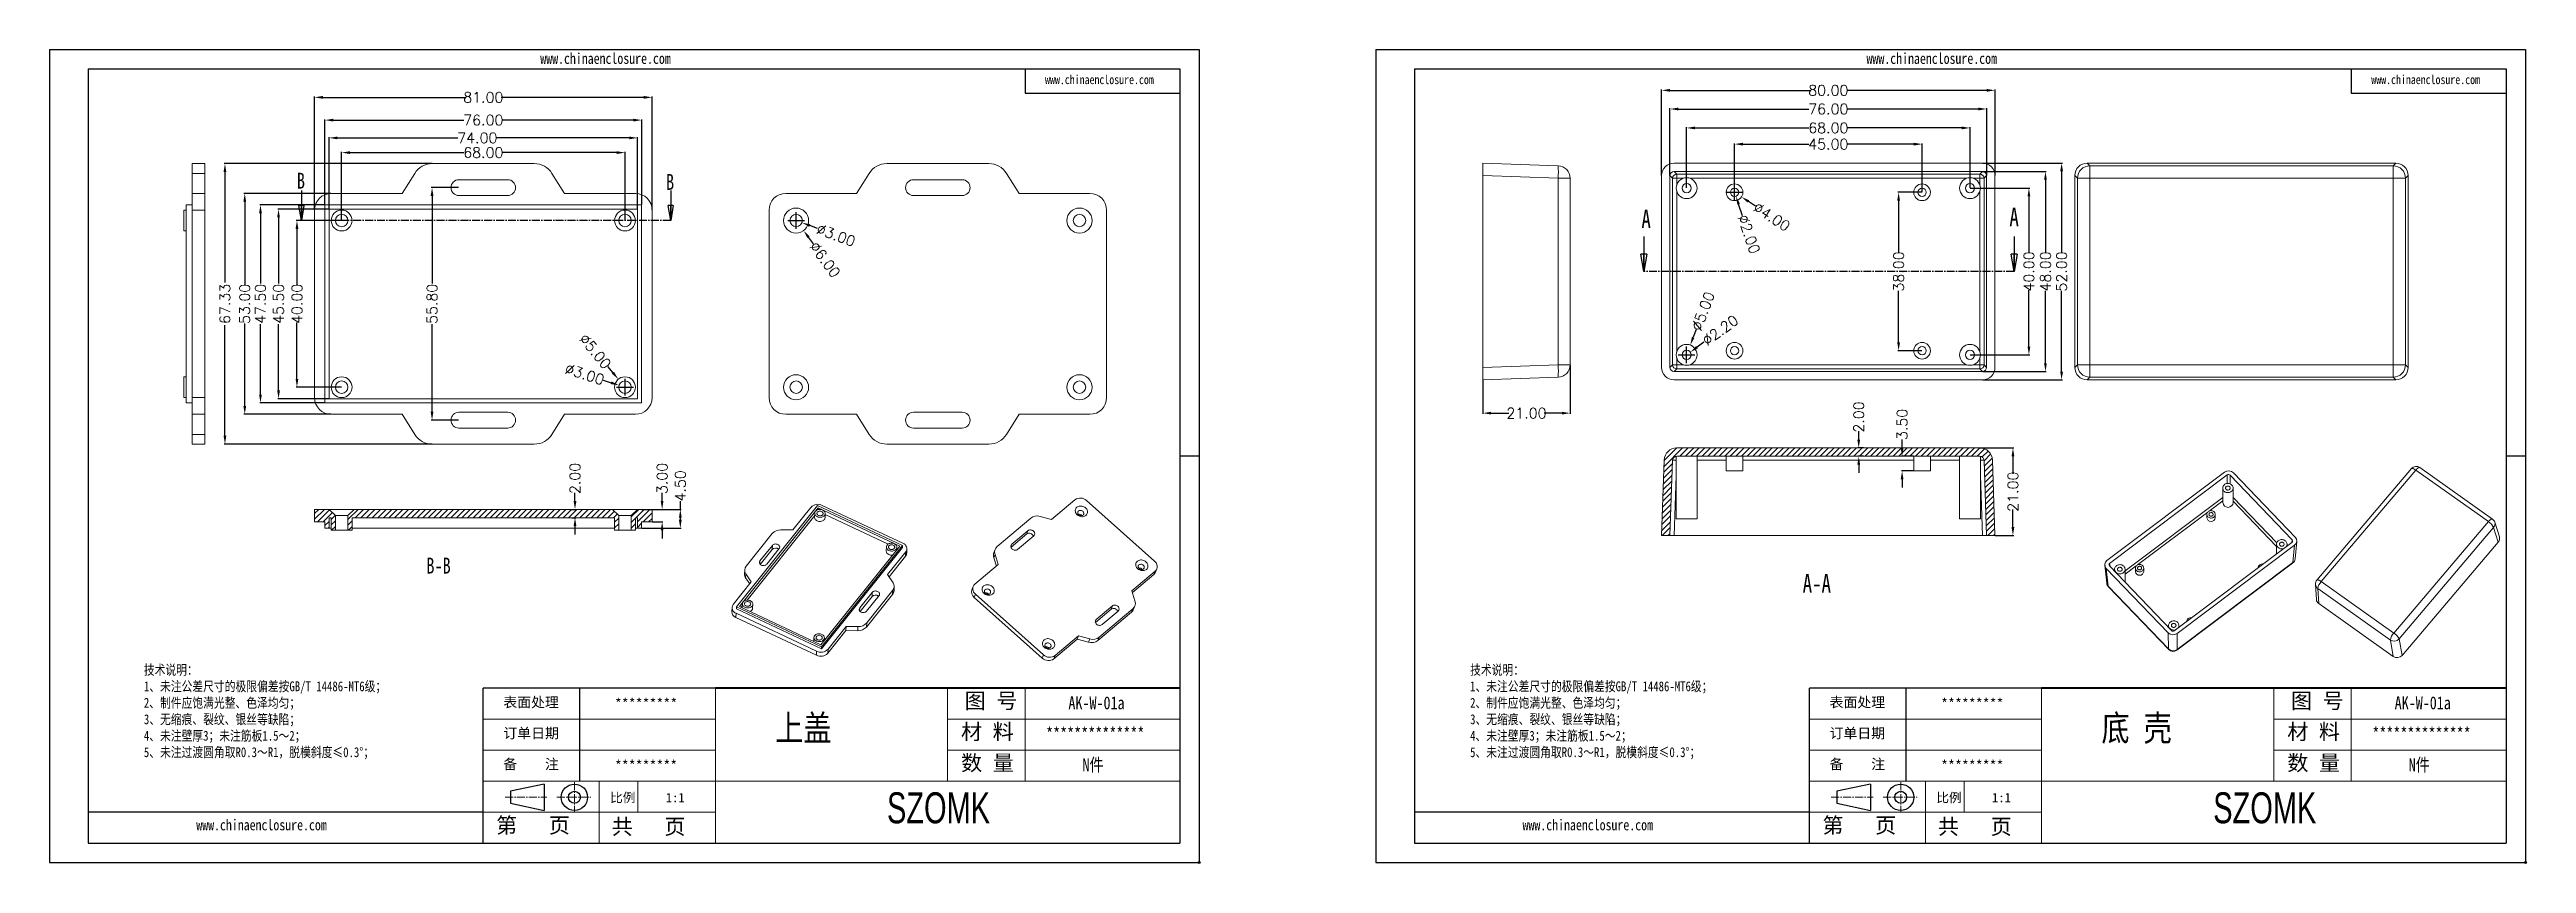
# Model space of a CAD drawing. Header units: inches. Extents: x -870 to -275, y 557 to 752.
import ezdxf

# ---------------------------------------------------------------- set-up
doc = ezdxf.new("R2010")
doc.units = ezdxf.units.IN
doc.header["$LTSCALE"] = 0.1
doc.linetypes.add('CENTER2', pattern=[28.575, 19.05, -3.175, 3.175, -3.175])
doc.layers.add('文字', color=81, linetype='Continuous')
for name, color, linetype, lineweight in [('粗实线', 7, 'Continuous', 30), ('细实线', 3, 'Continuous', 9), ('细点划线', 2, 'CENTER2', 9)]:
    doc.layers.add(name, color=color, linetype=linetype, lineweight=lineweight)
doc.styles.add('SLDTEXTSTYLE0', font='TXT', dxfattribs={"width": 0.75})
doc.styles.get("Standard").update_dxf_attribs({"font": 'txt', "bigfont": 'gbcbig.shx'})
doc.styles.add('宋体', font='', dxfattribs={"width": 0.8, "height": 3.5})
doc.styles.add('长仿宋', font='', dxfattribs={"width": 0.7, "height": 4})
doc.styles.get('宋体').set_extended_font_data('SimSun')
doc.styles.get('长仿宋').set_extended_font_data('SimSun')
doc.dimstyles.new('2.5', dxfattribs={"dimtxt": 2.5, "dimasz": 2, "dimexe": 0.18, "dimexo": 0.0625, "dimgap": 0.09, "dimtad": 0, "dimzin": 0, "dimdsep": 46, "dimtxsty": 'Standard', "dimcen": 2, "dimclrd": 3, "dimclre": 3, "dimclrt": 256, "dimadec": 0, "dimazin": 0, "dimtfac": 1, "dimtofl": 0, "dimtmove": 0, "dimatfit": 3, "dimfxl": 1, "dimtolj": 1, "dimtzin": 0, "dimarcsym": 0})

msp = doc.modelspace()

# ---------------------------------------------------------------- texts
at = {"color": 7, "linetype": 'Continuous', "attachment_point": 1, "style": 'SLDTEXTSTYLE0'}
for s, insert, char_height in [('B', (-810.502, 722.238), 3.81), ('B', (-721.912, 721.943), 3.81), ('A', (-487.854, 713.395), 4.445), ('A', (-399.548, 713.854), 4.445), ('B-B', (-779.419, 629.879), 3.81), ('A-A', (-449.161, 625.947), 4.445)]:
    msp.add_mtext(s, dxfattribs=dict(at, insert=insert, char_height=char_height))
at = {"char_height": 2.44407, "width": 1389.08639, "attachment_point": 1}
for s, insert in [('{\\fSimHei|b0|i0|c134|p49;表面处理}', (-760.962, 596.421)), ('{\\fSimHei|b0|i0|c134|p49;*********}', (-734.193, 596.106)), ('{\\fSimHei|b0|i0|c134|p49;表面处理}', (-442.704, 596.421)), ('{\\fSimHei|b0|i0|c134|p49;*********}', (-415.935, 596.106)), ('{\\fSimHei|b0|i0|c134|p49;订单日期}', (-760.962, 588.989)), ('{\\fSimHei|b0|i0|c134|p49;订单日期}', (-442.704, 588.989)), ('{\\fSimHei|b0|i0|c134|p49;备    注}', (-760.962, 581.557)), ('{\\fSimHei|b0|i0|c134|p49;*********}', (-734.193, 581.243)), ('{\\fSimHei|b0|i0|c134|p49;备    注}', (-442.704, 581.557)), ('{\\fSimHei|b0|i0|c134|p49;*********}', (-415.935, 581.243))]:
    msp.add_mtext(s, dxfattribs=dict(at, insert=insert))
at = {"layer": '文字', "color": 0, "attachment_point": 1, "style": '宋体'}
for s, insert, char_height, width in [('www.chinaenclosure.com', (-752.094, 750.984), 2.61599, 45.96039), ('www.chinaenclosure.com', (-433.836, 750.984), 2.61599, 45.96039), ('www.chinaenclosure.com', (-630.965, 745.695), 2.17999, 38.30032), ('www.chinaenclosure.com', (-312.707, 745.695), 2.17999, 38.30032), ('{\\H1.111x;技术说明：\\P1、未注公差尺寸的极限偏差按GB/T 14486-MT6级；\\P2、制件应饱满光整、色泽均匀；\\P3、无缩痕、裂纹、银丝等缺陷；\\P4、未注壁厚3；未注筋板1.5～2；\\P5、未注过渡圆角取R0.3～R1，脱模斜度≤0.3%%D；}', (-847.218, 604.144), 2.13373, 101.28013), ('{\\H1.111x;技术说明：\\P1、未注公差尺寸的极限偏差按GB/T 14486-MT6级；\\P2、制件应饱满光整、色泽均匀；\\P3、无缩痕、裂纹、银丝等缺陷；\\P4、未注壁厚3；未注筋板1.5～2；\\P5、未注过渡圆角取R0.3～R1，脱模斜度≤0.3%%D；}', (-528.96, 604.144), 2.13373, 101.28013), ('{\\H1.111x;AK-W-01a}', (-625.354, 596.588), 2.78692, 32.21991), ('{\\H1.111x;AK-W-01a}', (-307.096, 596.588), 2.78692, 32.21991), ('上盖', (-695.723, 592.114), 6.1932, 79.17722), ('{\\H1.111x;**************}', (-630.715, 589.157), 2.78692, 32.21991), ('底 壳', (-377.464, 592.114), 6.1932, 79.17722), ('{\\H1.111x;**************}', (-312.457, 589.157), 2.78692, 32.21991), ('{\\H1.111x;N件}', (-621.983, 581.725), 2.78692, 32.21991), ('{\\H1.111x;N件}', (-303.725, 581.725), 2.78692, 32.21991), ('www.chinaenclosure.com', (-834.643, 567.067), 2.61599, 45.96039), ('www.chinaenclosure.com', (-516.384, 567.067), 2.61599, 45.96039)]:
    msp.add_mtext(s, dxfattribs=dict(at, insert=insert, char_height=char_height, width=width))
at = {"layer": '粗实线', "char_height": 7.43178, "width": 83.34008, "attachment_point": 1, "style": '长仿宋'}
for insert in [(-668.89, 573.573), (-350.631, 573.573)]:
    msp.add_mtext('{\\fSTXinwei|b0|i0|c134|p2;SZOMK}', dxfattribs=dict(at, insert=insert))
at = {"layer": '细实线', "color": 7, "attachment_point": 1}
for s, insert, char_height, width in [('{\\fSimSun|b0|i0|c134|p54;图 号}', (-650.246, 597.402), 3.71589, 18.57946), ('{\\fSimSun|b0|i0|c134|p54;图 号}', (-331.988, 597.402), 3.71589, 18.57946), ('{\\fSimSun|b0|i0|c134|p54;材 料   }', (-651.127, 589.97), 3.71589, 18.57946), ('{\\fSimSun|b0|i0|c134|p54;材 料   }', (-332.869, 589.97), 3.71589, 18.57946), ('{\\fSimSun|b0|i0|c134|p54;数 量}', (-651.109, 582.501), 3.71589, 16.78887), ('{\\fSimSun|b0|i0|c134|p54;数 量}', (-332.851, 582.501), 3.71589, 16.78887), ('{\\fSimSun|b0|i0|c134|p54;比例}', (-735.338, 573.42), 2.22953, 9.78696), ('{\\fSimSun|b0|i0|c134|p54;1:1}', (-721.984, 573.42), 2.22953, 9.78696), ('{\\fSimSun|b0|i0|c134|p54;比例}', (-417.08, 573.42), 2.22953, 9.78696), ('{\\fSimSun|b0|i0|c134|p54;1:1}', (-403.726, 573.42), 2.22953, 9.78696), ('{\\fSimSun|b0|i0|c134|p54;第   页}', (-762.682, 567.525), 3.71589, 27.86918), ('{\\fSimSun|b0|i0|c134|p54; 共   页}', (-737.485, 567.209), 3.71589, 27.86918), ('{\\fSimSun|b0|i0|c134|p54;第   页}', (-444.424, 567.525), 3.71589, 27.86918), ('{\\fSimSun|b0|i0|c134|p54; 共   页}', (-419.227, 567.209), 3.71589, 27.86918)]:
    msp.add_mtext(s, dxfattribs=dict(at, insert=insert, char_height=char_height, width=width))

# ---------------------------------------------------------------- blocks, each defined once
blk = doc.blocks.new('_CLOSED')
at = {"color": 0, "linetype": 'ByBlock', "lineweight": -2}
for p, q in [((-1, 0.166667), (0, 0)), ((-1, 0.166667), (-1, -0.166667)), ((0, 0), (-1, -0.166667)), ((0, 0), (-1, 0))]:
    blk.add_line(p, q, dxfattribs=at)
blk = doc.blocks.new('*D258')
at = {"color": 3, "lineweight": -2}
for p, q in [((-802.76, 713.59), (-802.76, 730.79)), ((-800.76, 730.61), (-771.87, 730.61)), ((-730.76, 730.61), (-762.53, 730.61)), ((-728.76, 713.59), (-728.76, 730.79))]:
    blk.add_line(p, q, dxfattribs=at)
at = {"color": 3}
for points in [[(-800.76, 730.94), (-800.76, 730.27), (-802.76, 730.61)], [(-730.76, 730.94), (-730.76, 730.27), (-728.76, 730.61)]]:
    blk.add_solid(points, dxfattribs=at)
at = {"layer": 'Defpoints', "color": 0}
for p in [(-728.76, 730.61), (-802.76, 713.53), (-728.76, 713.53)]:
    blk.add_point(p, dxfattribs=at)
at = {"insert": (-767.2, 730.61), "char_height": 2.5, "attachment_point": 5}
blk.add_mtext('\\A1;74.00', dxfattribs=at)
blk = doc.blocks.new('*D259')
at = {"color": 3, "lineweight": -2}
for p, q in [((-799.76, 710.84), (-799.76, 727.26)), ((-797.76, 727.08), (-770.44, 727.08)), ((-733.76, 727.08), (-761.09, 727.08)), ((-731.76, 710.84), (-731.76, 727.26))]:
    blk.add_line(p, q, dxfattribs=at)
at = {"color": 3}
for points in [[(-797.76, 727.41), (-797.76, 726.74), (-799.76, 727.08)], [(-733.76, 727.41), (-733.76, 726.74), (-731.76, 727.08)]]:
    blk.add_solid(points, dxfattribs=at)
at = {"layer": 'Defpoints', "color": 0}
for p in [(-731.76, 727.08), (-799.76, 710.78), (-731.76, 710.78)]:
    blk.add_point(p, dxfattribs=at)
at = {"insert": (-765.76, 727.08), "char_height": 2.5, "attachment_point": 5}
blk.add_mtext('\\A1;68.00', dxfattribs=at)
blk = doc.blocks.new('*D260')
at = {"color": 3, "lineweight": -2}
for p, q in [((-803.76, 714.59), (-803.76, 735.06)), ((-801.76, 734.88), (-770.44, 734.88)), ((-729.76, 734.88), (-761.09, 734.88)), ((-727.76, 714.59), (-727.76, 735.06))]:
    blk.add_line(p, q, dxfattribs=at)
at = {"color": 3}
for points in [[(-801.76, 735.21), (-801.76, 734.55), (-803.76, 734.88)], [(-729.76, 735.21), (-729.76, 734.55), (-727.76, 734.88)]]:
    blk.add_solid(points, dxfattribs=at)
at = {"layer": 'Defpoints', "color": 0}
for p in [(-803.76, 734.88), (-803.76, 714.53), (-727.76, 714.53)]:
    blk.add_point(p, dxfattribs=at)
at = {"insert": (-765.76, 734.88), "char_height": 2.5, "attachment_point": 5}
blk.add_mtext('\\A1;76.00', dxfattribs=at)
blk = doc.blocks.new('*D261')
at = {"color": 3, "lineweight": -2}
for p, q in [((-806.26, 713.34), (-806.26, 740.51)), ((-804.26, 740.33), (-770.02, 740.33)), ((-727.26, 740.33), (-761.51, 740.33)), ((-725.26, 713.34), (-725.26, 740.51))]:
    blk.add_line(p, q, dxfattribs=at)
at = {"color": 3}
for points in [[(-804.26, 740.67), (-804.26, 740), (-806.26, 740.33)], [(-727.26, 740.67), (-727.26, 740), (-725.26, 740.33)]]:
    blk.add_solid(points, dxfattribs=at)
at = {"layer": 'Defpoints', "color": 0}
for p in [(-725.26, 740.33), (-806.26, 713.28), (-725.26, 713.28)]:
    blk.add_point(p, dxfattribs=at)
at = {"insert": (-765.76, 740.33), "char_height": 2.5, "attachment_point": 5}
blk.add_mtext('\\A1;81.00', dxfattribs=at)
blk = doc.blocks.new('*D262')
at = {"color": 3, "lineweight": -2}
for p, q in [((-799.83, 710.78), (-810.66, 710.78)), ((-810.48, 708.78), (-810.48, 695.24)), ((-810.48, 672.78), (-810.48, 686.31)), ((-799.83, 670.78), (-810.66, 670.78))]:
    blk.add_line(p, q, dxfattribs=at)
at = {"color": 3}
for points in [[(-810.81, 708.78), (-810.14, 708.78), (-810.48, 710.78)], [(-810.81, 672.78), (-810.14, 672.78), (-810.48, 670.78)]]:
    blk.add_solid(points, dxfattribs=at)
at = {"layer": 'Defpoints', "color": 0}
for p in [(-799.76, 710.78), (-810.48, 670.78), (-799.76, 670.78)]:
    blk.add_point(p, dxfattribs=at)
at = {"insert": (-810.48, 690.78), "char_height": 2.5, "attachment_point": 5, "rotation": 90}
blk.add_mtext('\\A1;40.00', dxfattribs=at)
blk = doc.blocks.new('*D263')
at = {"color": 3, "lineweight": -2}
for p, q in [((-802.83, 713.53), (-815.08, 713.53)), ((-814.9, 711.53), (-814.9, 695.66)), ((-814.9, 670.03), (-814.9, 685.9)), ((-802.83, 668.03), (-815.08, 668.03))]:
    blk.add_line(p, q, dxfattribs=at)
at = {"color": 3}
for points in [[(-815.23, 711.53), (-814.57, 711.53), (-814.9, 713.53)], [(-815.23, 670.03), (-814.57, 670.03), (-814.9, 668.03)]]:
    blk.add_solid(points, dxfattribs=at)
at = {"layer": 'Defpoints', "color": 0}
for p in [(-814.9, 713.53), (-802.76, 713.53), (-802.76, 668.03)]:
    blk.add_point(p, dxfattribs=at)
at = {"insert": (-814.9, 690.78), "char_height": 2.5, "attachment_point": 5, "rotation": 90}
blk.add_mtext('\\A1;45.50', dxfattribs=at)
blk = doc.blocks.new('*D264')
at = {"color": 3, "lineweight": -2}
for p, q in [((-803.83, 714.53), (-819.42, 714.53)), ((-819.24, 712.53), (-819.24, 695.66)), ((-819.24, 669.03), (-819.24, 685.9)), ((-803.83, 667.03), (-819.42, 667.03))]:
    blk.add_line(p, q, dxfattribs=at)
at = {"color": 3}
for points in [[(-819.57, 712.53), (-818.9, 712.53), (-819.24, 714.53)], [(-819.57, 669.03), (-818.9, 669.03), (-819.24, 667.03)]]:
    blk.add_solid(points, dxfattribs=at)
at = {"layer": 'Defpoints', "color": 0}
for p in [(-819.24, 714.53), (-803.76, 714.53), (-803.76, 667.03)]:
    blk.add_point(p, dxfattribs=at)
at = {"insert": (-819.24, 690.78), "char_height": 2.5, "attachment_point": 5, "rotation": 90}
blk.add_mtext('\\A1;47.50', dxfattribs=at)
blk = doc.blocks.new('*D265')
at = {"color": 3, "lineweight": -2}
for p, q in [((-802.33, 717.28), (-823.19, 717.28)), ((-823.01, 715.28), (-823.01, 695.45)), ((-823.01, 666.28), (-823.01, 686.11)), ((-802.33, 664.28), (-823.19, 664.28))]:
    blk.add_line(p, q, dxfattribs=at)
at = {"color": 3}
for points in [[(-823.34, 715.28), (-822.67, 715.28), (-823.01, 717.28)], [(-823.34, 666.28), (-822.67, 666.28), (-823.01, 664.28)]]:
    blk.add_solid(points, dxfattribs=at)
at = {"layer": 'Defpoints', "color": 0}
for p in [(-802.26, 717.28), (-823.01, 664.28), (-802.26, 664.28)]:
    blk.add_point(p, dxfattribs=at)
at = {"insert": (-823.01, 690.78), "char_height": 2.5, "attachment_point": 5, "rotation": 90}
blk.add_mtext('\\A1;53.00', dxfattribs=at)
blk = doc.blocks.new('*D266')
at = {"color": 3, "lineweight": -2}
for p, q in [((-778.06, 724.44), (-827.94, 724.44)), ((-827.76, 722.44), (-827.76, 695.87)), ((-827.76, 659.12), (-827.76, 685.69)), ((-778.06, 657.12), (-827.94, 657.12))]:
    blk.add_line(p, q, dxfattribs=at)
at = {"color": 3}
for points in [[(-828.09, 722.44), (-827.43, 722.44), (-827.76, 724.44)], [(-828.09, 659.12), (-827.43, 659.12), (-827.76, 657.12)]]:
    blk.add_solid(points, dxfattribs=at)
at = {"layer": 'Defpoints', "color": 0}
for p in [(-827.76, 724.44), (-778, 724.44), (-778, 657.12)]:
    blk.add_point(p, dxfattribs=at)
at = {"insert": (-827.76, 690.78), "char_height": 2.5, "attachment_point": 5, "rotation": 90}
blk.add_mtext('\\A1;67.33', dxfattribs=at)
blk = doc.blocks.new('*D267')
at = {"color": 3, "lineweight": -2}
for p, q in [((-771.68, 718.68), (-778.24, 718.68)), ((-778.06, 716.68), (-778.06, 695.66)), ((-778.06, 664.88), (-778.06, 685.9)), ((-771.68, 662.88), (-778.24, 662.88))]:
    blk.add_line(p, q, dxfattribs=at)
at = {"color": 3}
for points in [[(-778.4, 716.68), (-777.73, 716.68), (-778.06, 718.68)], [(-778.4, 664.88), (-777.73, 664.88), (-778.06, 662.88)]]:
    blk.add_solid(points, dxfattribs=at)
at = {"layer": 'Defpoints', "color": 0}
for p in [(-778.06, 718.68), (-771.61, 718.68), (-771.61, 662.88)]:
    blk.add_point(p, dxfattribs=at)
at = {"insert": (-778.06, 690.78), "char_height": 2.5, "attachment_point": 5, "rotation": 90}
blk.add_mtext('\\A1;55.80', dxfattribs=at)
blk = doc.blocks.new('*D268')
at = {"color": 3, "lineweight": -2}
for p, q in [((-735.92, 675.78), (-734.64, 674.24)), ((-731.76, 668.78), (-731.76, 672.78)), ((-733.76, 670.78), (-729.76, 670.78))]:
    blk.add_line(p, q, dxfattribs=at)
at = {"color": 3}
blk.add_solid([(-734.38, 674.45), (-734.9, 674.03), (-733.36, 672.7)], dxfattribs=at)
at = {"layer": 'Defpoints', "color": 0}
for p in [(-733.36, 672.7), (-730.17, 668.86)]:
    blk.add_point(p, dxfattribs=at)
at = {"insert": (-738.9, 679.37), "char_height": 2.5, "attachment_point": 5, "rotation": 309.71746}
blk.add_mtext('\\A1;∅5.00', dxfattribs=at)
blk = doc.blocks.new('*D270')
at = {"color": 3, "lineweight": -2}
for p, q in [((-737, 672.47), (-735.09, 671.85)), ((-731.76, 668.78), (-731.76, 672.78)), ((-733.76, 670.78), (-729.76, 670.78))]:
    blk.add_line(p, q, dxfattribs=at)
at = {"color": 3}
blk.add_solid([(-734.99, 672.17), (-735.2, 671.54), (-733.19, 671.24)], dxfattribs=at)
at = {"layer": 'Defpoints', "color": 0}
for p in [(-733.19, 671.24), (-730.34, 670.32)]:
    blk.add_point(p, dxfattribs=at)
at = {"insert": (-741.44, 673.9), "char_height": 2.5, "attachment_point": 5, "rotation": 342.11239}
blk.add_mtext('\\A1;∅3.00', dxfattribs=at)
blk = doc.blocks.new('*D271')
at = {"color": 3, "lineweight": -2}
for p, q in [((-692.69, 710.78), (-688.69, 710.78)), ((-690.69, 708.78), (-690.69, 712.78)), ((-686.54, 705.15), (-687.73, 706.76))]:
    blk.add_line(p, q, dxfattribs=at)
at = {"color": 3}
blk.add_solid([(-687.46, 706.95), (-687.99, 706.56), (-688.91, 708.36)], dxfattribs=at)
at = {"layer": 'Defpoints', "color": 0}
for p in [(-692.48, 713.19), (-688.91, 708.36)]:
    blk.add_point(p, dxfattribs=at)
at = {"insert": (-683.76, 701.39), "char_height": 2.5, "attachment_point": 5, "rotation": 306.42717}
blk.add_mtext('\\A1;∅6.00', dxfattribs=at)
blk = doc.blocks.new('*D272')
at = {"color": 3, "lineweight": -2}
for p, q in [((-692.69, 710.78), (-688.69, 710.78)), ((-690.69, 708.78), (-690.69, 712.78)), ((-685.53, 708.88), (-687.41, 709.57))]:
    blk.add_line(p, q, dxfattribs=at)
at = {"color": 3}
blk.add_solid([(-687.29, 709.88), (-687.52, 709.26), (-689.29, 710.26)], dxfattribs=at)
at = {"layer": 'Defpoints', "color": 0}
for p in [(-692.1, 711.3), (-689.29, 710.26)]:
    blk.add_point(p, dxfattribs=at)
at = {"insert": (-681.14, 707.27), "char_height": 2.5, "attachment_point": 5, "rotation": 339.83037}
blk.add_mtext('\\A1;∅3.00', dxfattribs=at)
blk = doc.blocks.new('*D273')
at = {"color": 3, "lineweight": -2}
for p, q in [((-722.85, 643.46), (-722.85, 645.46)), ((-725.2, 641.46), (-722.67, 641.46)), ((-725.2, 638.46), (-722.67, 638.46)), ((-722.85, 636.46), (-722.85, 634.46))]:
    blk.add_line(p, q, dxfattribs=at)
at = {"color": 3}
for points in [[(-723.19, 643.46), (-722.52, 643.46), (-722.85, 641.46)], [(-723.19, 636.46), (-722.52, 636.46), (-722.85, 638.46)]]:
    blk.add_solid(points, dxfattribs=at)
at = {"layer": 'Defpoints', "color": 0}
for p in [(-725.26, 641.46), (-725.26, 638.46), (-722.85, 641.46)]:
    blk.add_point(p, dxfattribs=at)
at = {"insert": (-722.85, 648.89), "char_height": 2.5, "attachment_point": 5, "rotation": 90}
blk.add_mtext('\\A1;3.00', dxfattribs=at)
blk = doc.blocks.new('*D274')
at = {"color": 3, "lineweight": -2}
for p, q in [((-718.48, 641.46), (-718.48, 643.46)), ((-727.7, 641.46), (-718.3, 641.46)), ((-727.7, 636.96), (-718.3, 636.96)), ((-718.48, 638.96), (-718.48, 639.46))]:
    blk.add_line(p, q, dxfattribs=at)
at = {"color": 3}
for points in [[(-718.82, 639.46), (-718.15, 639.46), (-718.48, 641.46)], [(-718.82, 638.96), (-718.15, 638.96), (-718.48, 636.96)]]:
    blk.add_solid(points, dxfattribs=at)
at = {"layer": 'Defpoints', "color": 0}
for p in [(-727.76, 641.46), (-727.76, 636.96), (-718.48, 641.46)]:
    blk.add_point(p, dxfattribs=at)
at = {"insert": (-718.48, 647.1), "char_height": 2.5, "attachment_point": 5, "rotation": 90}
blk.add_mtext('\\A1;4.50', dxfattribs=at)
blk = doc.blocks.new('*D275')
at = {"color": 3, "lineweight": -2}
for p, q in [((-743.76, 643.46), (-743.76, 645.46)), ((-744.53, 641.46), (-743.58, 641.46)), ((-744.53, 639.46), (-743.58, 639.46)), ((-743.76, 637.46), (-743.76, 635.46))]:
    blk.add_line(p, q, dxfattribs=at)
at = {"color": 3}
for points in [[(-744.09, 643.46), (-743.42, 643.46), (-743.76, 641.46)], [(-744.09, 637.46), (-743.42, 637.46), (-743.76, 639.46)]]:
    blk.add_solid(points, dxfattribs=at)
at = {"layer": 'Defpoints', "color": 0}
for p in [(-744.59, 641.46), (-744.59, 639.46), (-743.76, 641.46)]:
    blk.add_point(p, dxfattribs=at)
at = {"insert": (-743.76, 648.89), "char_height": 2.5, "attachment_point": 5, "rotation": 90}
blk.add_mtext('\\A1;2.00', dxfattribs=at)
blk = doc.blocks.new('*D276')
at = {"color": 3, "lineweight": -2}
for p, q in [((-465.5, 717.61), (-465.5, 729.29)), ((-463.5, 729.11), (-447.68, 729.11)), ((-422.5, 729.11), (-438.33, 729.11)), ((-420.5, 717.61), (-420.5, 729.29))]:
    blk.add_line(p, q, dxfattribs=at)
at = {"color": 3}
for points in [[(-463.5, 729.44), (-463.5, 728.77), (-465.5, 729.11)], [(-422.5, 729.44), (-422.5, 728.77), (-420.5, 729.11)]]:
    blk.add_solid(points, dxfattribs=at)
at = {"layer": 'Defpoints', "color": 0}
for p in [(-420.5, 729.11), (-465.5, 717.55), (-420.5, 717.55)]:
    blk.add_point(p, dxfattribs=at)
at = {"insert": (-443, 729.11), "char_height": 2.5, "attachment_point": 5}
blk.add_mtext('\\A1;45.00', dxfattribs=at)
blk = doc.blocks.new('*D277')
at = {"color": 3, "lineweight": -2}
for p, q in [((-477, 718.61), (-477, 733.18)), ((-475, 733), (-447.68, 733)), ((-411, 733), (-438.33, 733)), ((-409, 718.61), (-409, 733.18))]:
    blk.add_line(p, q, dxfattribs=at)
at = {"color": 3}
for points in [[(-475, 733.33), (-475, 732.67), (-477, 733)], [(-411, 733.33), (-411, 732.67), (-409, 733)]]:
    blk.add_solid(points, dxfattribs=at)
at = {"layer": 'Defpoints', "color": 0}
for p in [(-409, 733), (-477, 718.55), (-409, 718.55)]:
    blk.add_point(p, dxfattribs=at)
at = {"insert": (-443, 733), "char_height": 2.5, "attachment_point": 5}
blk.add_mtext('\\A1;68.00', dxfattribs=at)
blk = doc.blocks.new('*D278')
at = {"color": 3, "lineweight": -2}
for p, q in [((-481, 721.61), (-481, 737.72)), ((-479, 737.54), (-447.68, 737.54)), ((-407, 737.54), (-438.33, 737.54)), ((-405, 721.61), (-405, 737.72))]:
    blk.add_line(p, q, dxfattribs=at)
at = {"color": 3}
for points in [[(-479, 737.88), (-479, 737.21), (-481, 737.54)], [(-407, 737.88), (-407, 737.21), (-405, 737.54)]]:
    blk.add_solid(points, dxfattribs=at)
at = {"layer": 'Defpoints', "color": 0}
for p in [(-481, 737.54), (-481, 721.55), (-405, 721.55)]:
    blk.add_point(p, dxfattribs=at)
at = {"insert": (-443, 737.54), "char_height": 2.5, "attachment_point": 5}
blk.add_mtext('\\A1;76.00', dxfattribs=at)
blk = doc.blocks.new('*D279')
at = {"color": 3, "lineweight": -2}
for p, q in [((-483, 721.61), (-483, 742.2)), ((-481, 742.02), (-447.47, 742.02)), ((-405, 742.02), (-438.54, 742.02)), ((-403, 721.61), (-403, 742.2))]:
    blk.add_line(p, q, dxfattribs=at)
at = {"color": 3}
for points in [[(-481, 742.35), (-481, 741.69), (-483, 742.02)], [(-405, 742.35), (-405, 741.69), (-403, 742.02)]]:
    blk.add_solid(points, dxfattribs=at)
at = {"layer": 'Defpoints', "color": 0}
for p in [(-483, 742.02), (-483, 721.55), (-403, 721.55)]:
    blk.add_point(p, dxfattribs=at)
at = {"insert": (-443, 742.02), "char_height": 2.5, "attachment_point": 5}
blk.add_mtext('\\A1;80.00', dxfattribs=at)
blk = doc.blocks.new('*D280')
at = {"color": 3, "lineweight": -2}
for p, q in [((-408.94, 718.55), (-394.68, 718.55)), ((-394.86, 716.55), (-394.86, 703.01)), ((-394.86, 680.55), (-394.86, 694.08)), ((-408.94, 678.55), (-394.68, 678.55))]:
    blk.add_line(p, q, dxfattribs=at)
at = {"color": 3}
for points in [[(-395.2, 716.55), (-394.53, 716.55), (-394.86, 718.55)], [(-395.2, 680.55), (-394.53, 680.55), (-394.86, 678.55)]]:
    blk.add_solid(points, dxfattribs=at)
at = {"layer": 'Defpoints', "color": 0}
for p in [(-409, 718.55), (-394.86, 718.55), (-409, 678.55)]:
    blk.add_point(p, dxfattribs=at)
at = {"insert": (-394.86, 698.55), "char_height": 2.5, "attachment_point": 5, "rotation": 90}
blk.add_mtext('\\A1;40.00', dxfattribs=at)
blk = doc.blocks.new('*D281')
at = {"color": 3, "lineweight": -2}
for p, q in [((-405.94, 722.55), (-390.71, 722.55)), ((-390.89, 720.55), (-390.89, 703.22)), ((-390.89, 676.55), (-390.89, 693.87)), ((-405.94, 674.55), (-390.71, 674.55))]:
    blk.add_line(p, q, dxfattribs=at)
at = {"color": 3}
for points in [[(-391.23, 720.55), (-390.56, 720.55), (-390.89, 722.55)], [(-391.23, 676.55), (-390.56, 676.55), (-390.89, 674.55)]]:
    blk.add_solid(points, dxfattribs=at)
at = {"layer": 'Defpoints', "color": 0}
for p in [(-406, 722.55), (-406, 674.55), (-390.89, 674.55)]:
    blk.add_point(p, dxfattribs=at)
at = {"insert": (-390.89, 698.55), "char_height": 2.5, "attachment_point": 5, "rotation": 90}
blk.add_mtext('\\A1;48.00', dxfattribs=at)
blk = doc.blocks.new('*D282')
at = {"color": 3, "lineweight": -2}
for p, q in [((-405.94, 724.55), (-386.84, 724.55)), ((-387.02, 722.55), (-387.02, 703.22)), ((-387.02, 674.55), (-387.02, 693.87)), ((-405.94, 672.55), (-386.84, 672.55))]:
    blk.add_line(p, q, dxfattribs=at)
at = {"color": 3}
for points in [[(-387.35, 722.55), (-386.68, 722.55), (-387.02, 724.55)], [(-387.35, 674.55), (-386.68, 674.55), (-387.02, 672.55)]]:
    blk.add_solid(points, dxfattribs=at)
at = {"layer": 'Defpoints', "color": 0}
for p in [(-406, 724.55), (-387.02, 724.55), (-406, 672.55)]:
    blk.add_point(p, dxfattribs=at)
at = {"insert": (-387.02, 698.55), "char_height": 2.5, "attachment_point": 5, "rotation": 90}
blk.add_mtext('\\A1;52.00', dxfattribs=at)
blk = doc.blocks.new('*D283')
at = {"color": 3, "lineweight": -2}
for p, q in [((-420.57, 717.55), (-426.31, 717.55)), ((-426.13, 715.55), (-426.13, 703.22)), ((-426.13, 681.55), (-426.13, 693.87)), ((-420.57, 679.55), (-426.31, 679.55))]:
    blk.add_line(p, q, dxfattribs=at)
at = {"color": 3}
for points in [[(-426.47, 715.55), (-425.8, 715.55), (-426.13, 717.55)], [(-426.47, 681.55), (-425.8, 681.55), (-426.13, 679.55)]]:
    blk.add_solid(points, dxfattribs=at)
at = {"layer": 'Defpoints', "color": 0}
for p in [(-426.13, 717.55), (-420.5, 717.55), (-420.5, 679.55)]:
    blk.add_point(p, dxfattribs=at)
at = {"insert": (-426.13, 698.55), "char_height": 2.5, "attachment_point": 5, "rotation": 90}
blk.add_mtext('\\A1;38.00', dxfattribs=at)
blk = doc.blocks.new('*D284')
at = {"color": 3, "lineweight": -2}
for p, q in [((-465.5, 715.55), (-465.5, 719.55)), ((-467.5, 717.55), (-463.5, 717.55)), ((-460.49, 714.25), (-462.16, 715.35))]:
    blk.add_line(p, q, dxfattribs=at)
at = {"color": 3}
blk.add_solid([(-461.98, 715.63), (-462.34, 715.07), (-463.83, 716.45)], dxfattribs=at)
at = {"layer": 'Defpoints', "color": 0}
for p in [(-467.18, 718.64), (-463.83, 716.45)]:
    blk.add_point(p, dxfattribs=at)
at = {"insert": (-456.58, 711.69), "char_height": 2.5, "attachment_point": 5, "rotation": 326.71164}
blk.add_mtext('\\A1;∅4.00', dxfattribs=at)
blk = doc.blocks.new('*D285')
at = {"color": 3, "lineweight": -2}
for p, q in [((-465.5, 715.55), (-465.5, 719.55)), ((-467.5, 717.55), (-463.5, 717.55)), ((-463.57, 711.93), (-464.53, 714.71))]:
    blk.add_line(p, q, dxfattribs=at)
at = {"color": 3}
blk.add_solid([(-464.21, 714.82), (-464.84, 714.6), (-465.18, 716.6)], dxfattribs=at)
at = {"layer": 'Defpoints', "color": 0}
for p in [(-465.83, 718.49), (-465.18, 716.6)]:
    blk.add_point(p, dxfattribs=at)
at = {"insert": (-462.06, 707.51), "char_height": 2.5, "attachment_point": 5, "rotation": 288.94491}
blk.add_mtext('\\A1;∅2.00', dxfattribs=at)
blk = doc.blocks.new('*D286')
at = {"color": 3, "lineweight": -2}
for p, q in [((-474.72, 684.63), (-475.42, 682.76)), ((-479, 678.55), (-475, 678.55)), ((-477, 676.55), (-477, 680.55))]:
    blk.add_line(p, q, dxfattribs=at)
at = {"color": 3}
blk.add_solid([(-475.73, 682.88), (-475.11, 682.64), (-476.12, 680.89)], dxfattribs=at)
at = {"layer": 'Defpoints', "color": 0}
for p in [(-476.12, 680.89), (-477.88, 676.21)]:
    blk.add_point(p, dxfattribs=at)
at = {"insert": (-473.07, 689.01), "char_height": 2.5, "attachment_point": 5, "rotation": 69.39858}
blk.add_mtext('\\A1;∅5.00', dxfattribs=at)
blk = doc.blocks.new('*D287')
at = {"color": 3, "lineweight": -2}
for p, q in [((-479, 678.55), (-475, 678.55)), ((-477, 676.55), (-477, 680.55)), ((-472.89, 681.56), (-474.5, 680.38))]:
    blk.add_line(p, q, dxfattribs=at)
at = {"color": 3}
blk.add_solid([(-474.7, 680.65), (-474.31, 680.11), (-476.12, 679.2)], dxfattribs=at)
at = {"layer": 'Defpoints', "color": 0}
for p in [(-477.89, 677.9), (-476.12, 679.2)]:
    blk.add_point(p, dxfattribs=at)
at = {"insert": (-468.95, 684.44), "char_height": 2.5, "attachment_point": 5, "rotation": 36.22205}
blk.add_mtext('\\A1;∅2.20', dxfattribs=at)
blk = doc.blocks.new('*D288')
at = {"color": 3, "lineweight": -2}
for p, q in [((-422.57, 654.21), (-425.47, 654.21)), ((-425.29, 656.21), (-425.29, 658.21)), ((-422.57, 650.71), (-425.47, 650.71)), ((-425.29, 648.71), (-425.29, 646.71))]:
    blk.add_line(p, q, dxfattribs=at)
at = {"color": 3}
for points in [[(-425.63, 656.21), (-424.96, 656.21), (-425.29, 654.21)], [(-425.63, 648.71), (-424.96, 648.71), (-425.29, 650.71)]]:
    blk.add_solid(points, dxfattribs=at)
at = {"layer": 'Defpoints', "color": 0}
for p in [(-425.29, 654.21), (-422.5, 654.21), (-422.5, 650.71)]:
    blk.add_point(p, dxfattribs=at)
at = {"insert": (-425.29, 661.84), "char_height": 2.5, "attachment_point": 5, "rotation": 90}
blk.add_mtext('\\A1;3.50', dxfattribs=at)
blk = doc.blocks.new('*D289')
at = {"color": 3, "lineweight": -2}
for p, q in [((-435.7, 658.21), (-435.7, 660.21)), ((-434.59, 656.21), (-435.88, 656.21)), ((-434.59, 654.21), (-435.88, 654.21)), ((-435.7, 652.21), (-435.7, 650.21))]:
    blk.add_line(p, q, dxfattribs=at)
at = {"color": 3}
for points in [[(-436.04, 658.21), (-435.37, 658.21), (-435.7, 656.21)], [(-436.04, 652.21), (-435.37, 652.21), (-435.7, 654.21)]]:
    blk.add_solid(points, dxfattribs=at)
at = {"layer": 'Defpoints', "color": 0}
for p in [(-435.7, 656.21), (-434.53, 656.21), (-434.53, 654.21)]:
    blk.add_point(p, dxfattribs=at)
at = {"insert": (-435.7, 663.63), "char_height": 2.5, "attachment_point": 5, "rotation": 90}
blk.add_mtext('\\A1;2.00', dxfattribs=at)
blk = doc.blocks.new('*D290')
at = {"color": 3, "lineweight": -2}
for p, q in [((-406.57, 656.21), (-398.52, 656.21)), ((-398.7, 654.21), (-398.7, 649.97)), ((-398.7, 637.21), (-398.7, 641.45)), ((-402.94, 635.21), (-398.52, 635.21))]:
    blk.add_line(p, q, dxfattribs=at)
at = {"color": 3}
for points in [[(-399.03, 654.21), (-398.36, 654.21), (-398.7, 656.21)], [(-399.03, 637.21), (-398.36, 637.21), (-398.7, 635.21)]]:
    blk.add_solid(points, dxfattribs=at)
at = {"layer": 'Defpoints', "color": 0}
for p in [(-406.63, 656.21), (-398.7, 656.21), (-403, 635.21)]:
    blk.add_point(p, dxfattribs=at)
at = {"insert": (-398.7, 645.71), "char_height": 2.5, "attachment_point": 5, "rotation": 90}
blk.add_mtext('\\A1;21.00', dxfattribs=at)
blk = doc.blocks.new('*D291')
at = {"color": 3, "lineweight": -2}
for p, q in [((-525.94, 672.48), (-525.94, 664.38)), ((-504.94, 676.11), (-504.94, 664.38)), ((-523.94, 664.56), (-519.69, 664.56)), ((-506.94, 664.56), (-511.18, 664.56))]:
    blk.add_line(p, q, dxfattribs=at)
at = {"color": 3}
for points in [[(-523.94, 664.89), (-523.94, 664.23), (-525.94, 664.56)], [(-506.94, 664.89), (-506.94, 664.23), (-504.94, 664.56)]]:
    blk.add_solid(points, dxfattribs=at)
at = {"layer": 'Defpoints', "color": 0}
for p in [(-525.94, 672.55), (-504.94, 676.18), (-504.94, 664.56)]:
    blk.add_point(p, dxfattribs=at)
at = {"insert": (-515.44, 664.56), "char_height": 2.5, "attachment_point": 5}
blk.add_mtext('\\A1;21.00', dxfattribs=at)

# ---------------------------------------------------------------- dimensions: what is measured, and where the dimension line sits
for base, p1, p2, picture, middle in [((-483.004, 742.019), (-403.004, 721.548), (-483.004, 721.548), '*D279', (-443.004, 742.019)), ((-725.263, 740.334), (-806.263, 713.279), (-725.263, 713.279), '*D261', (-765.763, 740.334)), ((-481.002, 737.544), (-405.005, 721.546), (-481.002, 721.546), '*D278', (-443.004, 737.544)), ((-409.004, 732.999), (-477.004, 718.546), (-409.004, 718.546), '*D277', (-443.004, 732.999)), ((-731.763, 727.078), (-799.763, 710.779), (-731.763, 710.779), '*D259', (-765.763, 727.078)), ((-420.504, 729.106), (-465.504, 717.546), (-420.504, 717.546), '*D276', (-443.004, 729.106)), ((-504.935, 664.56), (-525.935, 672.546), (-504.935, 676.177), '*D291', (-515.435, 664.56))]:
    dim = msp.add_linear_dim(base=base, p1=p1, p2=p2, dimstyle='2.5')
    dim.commit()
    dim.dimension.update_dxf_attribs({"geometry": picture, "text_midpoint": middle})
for base, p1, p2, picture, middle in [((-803.763, 734.879), (-727.763, 714.529), (-803.763, 714.529), '*D260', (-765.763, 734.879)), ((-728.763, 730.607), (-802.763, 713.529), (-728.763, 713.529), '*D258', (-767.2, 730.607))]:
    dim = msp.add_linear_dim(base=base, p1=p1, p2=p2, dimstyle='2.5')
    dim.commit()
    dim.dimension.update_dxf_attribs({"geometry": picture, "text_midpoint": middle, "dimtype": 160})
for base, p1, p2, picture, middle in [((-827.759, 724.442), (-777.999, 657.115), (-777.999, 724.442), '*D266', (-827.759, 690.779)), ((-390.894, 674.548), (-406.004, 722.545), (-406.004, 674.548), '*D281', (-390.894, 698.546)), ((-387.017, 724.546), (-406.002, 672.546), (-406.002, 724.546), '*D282', (-387.017, 698.546)), ((-823.007, 664.279), (-802.263, 717.279), (-802.263, 664.279), '*D265', (-823.007, 690.779)), ((-819.237, 714.529), (-803.763, 667.029), (-803.763, 714.529), '*D264', (-819.237, 690.779)), ((-778.064, 718.679), (-771.613, 662.879), (-771.613, 718.679), '*D267', (-778.064, 690.779)), ((-426.133, 717.546), (-420.504, 679.546), (-420.504, 717.546), '*D283', (-426.133, 698.546)), ((-394.864, 718.546), (-409.004, 678.546), (-409.004, 718.546), '*D280', (-394.864, 698.546)), ((-435.703, 656.21), (-434.531, 654.21), (-434.531, 656.21), '*D289', (-435.703, 663.633)), ((-425.292, 654.21), (-422.504, 650.71), (-422.504, 654.21), '*D288', (-425.292, 661.842)), ((-398.696, 656.21), (-403.004, 635.21), (-406.634, 656.21), '*D290', (-398.696, 645.71)), ((-743.756, 641.465), (-744.589, 639.465), (-744.589, 641.465), '*D275', (-743.756, 648.888)), ((-718.484, 641.465), (-727.763, 636.965), (-727.763, 641.465), '*D274', (-718.484, 647.096)), ((-722.852, 641.465), (-725.263, 638.465), (-725.263, 641.465), '*D273', (-722.852, 648.888))]:
    dim = msp.add_linear_dim(base=base, p1=p1, p2=p2, angle=90, dimstyle='2.5')
    dim.commit()
    dim.dimension.update_dxf_attribs({"geometry": picture, "text_midpoint": middle})
for p1, p2, picture, middle in [((-467.175, 718.644), (-463.832, 716.449), '*D284', (-456.582, 711.688)), ((-692.475, 713.193), (-688.913, 708.365), '*D271', (-683.762, 701.386)), ((-692.102, 711.296), (-689.286, 710.262), '*D272', (-681.145, 707.271)), ((-477.883, 676.206), (-476.124, 680.887), '*D286', (-473.072, 689.005)), ((-730.166, 668.856), (-733.361, 672.702), '*D268', (-738.903, 679.373)), ((-477.891, 677.896), (-476.116, 679.196), '*D287', (-468.951, 684.445)), ((-730.336, 670.318), (-733.191, 671.24), '*D270', (-741.445, 673.904))]:
    dim = msp.add_diameter_dim_2p(p1=p1, p2=p2, dimstyle='2.5')
    dim.commit()
    dim.dimension.update_dxf_attribs({"geometry": picture, "text_midpoint": middle})
dim = msp.add_diameter_dim_2p(p1=(-465.828, 718.492), p2=(-465.179, 716.601), dimstyle='2.5')
dim.commit()
dim.dimension.update_dxf_attribs({"geometry": '*D285', "text_midpoint": (-462.057, 707.505), "dimtype": 163})
for base, p1, p2, picture, middle in [((-814.901, 713.529), (-802.763, 668.029), (-802.763, 713.529), '*D263', (-814.901, 690.779)), ((-810.477, 670.779), (-799.763, 710.779), (-799.763, 670.779), '*D262', (-810.477, 690.779))]:
    dim = msp.add_linear_dim(base=base, p1=p1, p2=p2, angle=90, dimstyle='2.5')
    dim.commit()
    dim.dimension.update_dxf_attribs({"geometry": picture, "text_midpoint": middle, "dimtype": 160})

# ---------------------------------------------------------------- hatches: boundary and pattern name
at = {"linetype": 'Continuous', "lineweight": 0}
h = msp.add_hatch(dxfattribs=at)
h.set_pattern_fill('ANSI31', color=4, scale=0.3, style=0)
edge = h.paths.add_edge_path(flags=0)
edge.add_line((-406.634, 656.21), (-479.373, 656.21))
edge.add_arc((-479.373, 653.21), 3, 90, 178)
edge.add_line((-482.371, 653.315), (-483.004, 635.21))
edge.add_line((-483.004, 635.21), (-481.002, 635.21))
edge.add_line((-481.002, 635.21), (-480.373, 653.245))
edge.add_arc((-479.373, 653.21), 1, 90, 178, ccw=False)
edge.add_line((-479.373, 654.21), (-406.634, 654.21))
edge.add_arc((-406.634, 653.21), 1, 2, 90, ccw=False)
edge.add_line((-405.635, 653.245), (-405.005, 635.21))
edge.add_line((-405.005, 635.21), (-403.004, 635.21))
edge.add_line((-403.004, 635.21), (-403.636, 653.315))
edge.add_arc((-406.634, 653.21), 3, 2, 90)
h = msp.add_hatch(dxfattribs=at)
h.set_pattern_fill('ANSI31', color=4, scale=0.3, style=0)
h.paths.add_polyline_path([(-803.763, 638.465), (-803.763, 636.965), (-802.763, 636.965), (-802.763, 639.465), (-802.263, 639.465), (-802.263, 636.465), (-801.263, 636.465), (-801.263, 639.965), (-802.763, 641.465), (-806.263, 641.465), (-806.263, 638.465)], flags=0)
h = msp.add_hatch(dxfattribs=at)
h.set_pattern_fill('ANSI31', color=4, scale=0.3, style=0)
h.paths.add_polyline_path([(-797.263, 636.465), (-797.263, 639.465), (-734.263, 639.465), (-734.263, 636.465), (-733.263, 636.465), (-733.263, 639.965), (-734.763, 641.465), (-796.763, 641.465), (-798.263, 639.965), (-798.263, 636.465)], flags=0)
h = msp.add_hatch(dxfattribs=at)
h.set_pattern_fill('ANSI31', color=4, scale=0.3, style=0)
h.paths.add_polyline_path([(-727.763, 638.465), (-725.263, 638.465), (-725.263, 641.465), (-728.763, 641.465), (-730.263, 639.965), (-730.263, 636.465), (-729.263, 636.465), (-729.263, 639.465), (-728.763, 639.465), (-728.763, 636.965), (-727.763, 636.965)], flags=0)

# ---------------------------------------------------------------- linework, layer by layer
for p, q in [((-869.854, 751.81), (-593.949, 751.81)), ((-869.854, 751.81), (-869.854, 556.726)), ((-593.949, 751.81), (-593.949, 556.726)), ((-551.595, 751.81), (-275.69, 751.81)), ((-551.595, 751.81), (-551.595, 556.726)), ((-275.69, 751.81), (-275.69, 556.726)), ((-860.564, 747.165), (-598.594, 747.165)), ((-860.564, 747.165), (-860.564, 561.371)), ((-635.752, 747.165), (-635.752, 741.359)), ((-598.594, 747.165), (-598.594, 561.371)), ((-542.306, 747.165), (-280.335, 747.165)), ((-542.306, 747.165), (-542.306, 561.371)), ((-317.494, 747.165), (-317.494, 741.359)), ((-280.335, 747.165), (-280.335, 561.371)), ((-635.752, 741.359), (-598.594, 741.359)), ((-317.494, 741.359), (-280.335, 741.359)), ((-593.949, 654.268), (-598.594, 654.268)), ((-275.69, 654.268), (-280.335, 654.268)), ((-710.07, 598.53), (-765.809, 598.53)), ((-765.809, 561.371), (-765.809, 598.53)), ((-742.584, 576.234), (-742.584, 598.53)), ((-391.812, 598.53), (-447.55, 598.53)), ((-447.55, 561.371), (-447.55, 598.53)), ((-424.326, 576.234), (-424.326, 598.53)), ((-765.809, 568.803), (-860.564, 568.803)), ((-447.55, 568.803), (-542.306, 568.803)), ((-860.564, 561.371), (-598.594, 561.371)), ((-542.306, 561.371), (-280.335, 561.371)), ((-869.854, 556.726), (-593.949, 556.726)), ((-551.595, 556.726), (-275.69, 556.726))]:
    msp.add_line(p, q)
at = {"color": 7, "linetype": 'Continuous', "lineweight": 15}
for p, q in [((-835.595, 724.442), (-832.595, 724.442)), ((-835.595, 722.102), (-835.595, 724.442)), ((-832.595, 722.102), (-835.595, 722.102)), ((-835.595, 722.102), (-835.595, 717.279)), ((-832.595, 724.442), (-832.595, 722.102)), ((-832.595, 722.102), (-832.595, 717.279)), ((-785.263, 717.279), (-782.233, 722.102)), ((-777.999, 724.442), (-753.527, 724.442)), ((-759.913, 720.579), (-771.613, 720.579)), ((-749.293, 722.102), (-746.263, 717.279)), ((-673.164, 722.102), (-676.194, 717.279)), ((-644.458, 724.442), (-668.93, 724.442)), ((-662.544, 720.579), (-650.844, 720.579)), ((-637.194, 717.279), (-640.224, 722.102)), ((-525.935, 724.546), (-507.831, 723.914)), ((-525.935, 721.548), (-525.935, 724.546)), ((-507.831, 720.916), (-525.935, 721.548)), ((-525.935, 675.545), (-525.935, 721.548)), ((-507.831, 676.177), (-507.831, 720.916)), ((-507.831, 720.916), (-504.935, 720.916)), ((-504.935, 720.916), (-504.935, 676.177)), ((-483.004, 721.548), (-483.004, 675.545)), ((-481.002, 721.546), (-480.373, 720.916)), ((-481.002, 721.546), (-481.002, 675.547)), ((-480.373, 720.916), (-480.373, 676.177)), ((-479.373, 720.916), (-480.373, 720.916)), ((-406.002, 724.546), (-480.005, 724.546)), ((-479.373, 721.915), (-480.003, 722.545)), ((-406.004, 722.545), (-480.003, 722.545)), ((-406.634, 721.915), (-479.373, 721.915)), ((-479.373, 720.916), (-479.373, 721.915)), ((-479.373, 720.916), (-477.8, 720.916)), ((-479.373, 719.343), (-479.373, 720.916)), ((-476.207, 720.916), (-409.8, 720.916)), ((-408.207, 720.916), (-406.634, 720.916)), ((-406.004, 722.545), (-406.634, 721.915)), ((-406.634, 721.915), (-406.634, 720.916)), ((-405.635, 720.916), (-406.634, 720.916)), ((-406.634, 720.916), (-406.634, 719.343)), ((-405.635, 720.916), (-405.005, 721.546)), ((-405.635, 676.177), (-405.635, 720.916)), ((-405.005, 675.547), (-405.005, 721.546)), ((-403.004, 675.545), (-403.004, 721.548)), ((-383.22, 720.916), (-383.852, 721.548)), ((-383.852, 675.545), (-383.852, 721.548)), ((-383.22, 676.177), (-383.22, 720.916)), ((-383.22, 720.916), (-380.222, 720.916)), ((-380.854, 724.546), (-380.222, 723.914)), ((-380.854, 724.546), (-306.85, 724.546)), ((-380.222, 723.914), (-307.482, 723.914)), ((-380.222, 723.914), (-380.222, 720.916)), ((-380.222, 720.916), (-380.222, 676.177)), ((-307.482, 720.916), (-380.222, 720.916)), ((-307.482, 723.914), (-306.85, 724.546)), ((-307.482, 720.916), (-307.482, 723.914)), ((-307.482, 720.916), (-304.484, 720.916)), ((-307.482, 676.177), (-307.482, 720.916)), ((-303.852, 721.548), (-304.484, 720.916)), ((-304.484, 720.916), (-304.484, 676.177)), ((-303.852, 721.548), (-303.852, 675.545)), ((-837.095, 713.279), (-837.595, 713.279)), ((-837.595, 713.279), (-837.595, 708.279)), ((-837.095, 667.029), (-837.095, 714.529)), ((-837.095, 714.529), (-835.595, 714.529)), ((-835.595, 713.279), (-835.595, 717.279)), ((-835.595, 717.279), (-832.595, 717.279)), ((-835.595, 668.279), (-835.595, 713.279)), ((-835.595, 713.279), (-832.595, 713.279)), ((-832.595, 713.279), (-832.595, 717.279)), ((-832.595, 668.279), (-832.595, 713.279)), ((-806.263, 713.279), (-806.263, 668.279)), ((-803.763, 714.529), (-803.763, 667.029)), ((-727.763, 714.529), (-803.763, 714.529)), ((-802.763, 713.529), (-802.763, 668.029)), ((-728.763, 713.529), (-802.763, 713.529)), ((-785.263, 717.279), (-802.263, 717.279)), ((-771.613, 716.779), (-759.913, 716.779)), ((-729.263, 717.279), (-746.263, 717.279)), ((-728.763, 668.029), (-728.763, 713.529)), ((-727.763, 667.029), (-727.763, 714.529)), ((-725.263, 668.279), (-725.263, 713.279)), ((-697.194, 668.279), (-697.194, 713.279)), ((-693.194, 717.279), (-676.194, 717.279)), ((-650.844, 716.779), (-662.544, 716.779)), ((-637.194, 717.279), (-620.194, 717.279)), ((-616.194, 713.279), (-616.194, 668.279)), ((-479.373, 679.343), (-479.373, 717.75)), ((-406.634, 717.75), (-406.634, 679.343)), ((-837.595, 708.279), (-837.095, 708.279)), ((-479.373, 676.177), (-479.373, 677.75)), ((-406.634, 677.75), (-406.634, 676.177)), ((-837.095, 673.279), (-837.595, 673.279)), ((-837.595, 668.279), (-837.595, 673.279)), ((-525.935, 675.545), (-507.831, 676.177)), ((-525.935, 672.546), (-525.935, 675.545)), ((-507.831, 673.179), (-525.935, 672.546)), ((-507.831, 676.177), (-504.935, 676.177)), ((-480.373, 676.177), (-481.002, 675.547)), ((-479.373, 676.177), (-480.373, 676.177)), ((-480.005, 672.546), (-406.002, 672.546)), ((-480.003, 674.548), (-479.373, 675.177)), ((-480.003, 674.548), (-406.004, 674.548)), ((-479.373, 676.177), (-479.373, 675.177)), ((-477.8, 676.177), (-479.373, 676.177)), ((-479.373, 675.177), (-406.634, 675.177)), ((-409.8, 676.177), (-476.207, 676.177)), ((-406.634, 676.177), (-408.207, 676.177)), ((-406.634, 675.177), (-406.634, 676.177)), ((-405.635, 676.177), (-406.634, 676.177)), ((-406.634, 675.177), (-406.004, 674.548)), ((-405.005, 675.547), (-405.635, 676.177)), ((-383.852, 675.545), (-383.22, 676.177)), ((-383.22, 676.177), (-380.222, 676.177)), ((-380.222, 673.179), (-380.854, 672.546)), ((-306.85, 672.546), (-380.854, 672.546)), ((-380.222, 673.179), (-380.222, 676.177)), ((-380.222, 676.177), (-307.482, 676.177)), ((-307.482, 673.179), (-380.222, 673.179)), ((-307.482, 676.177), (-304.484, 676.177)), ((-307.482, 676.177), (-307.482, 673.179)), ((-306.85, 672.546), (-307.482, 673.179)), ((-304.484, 676.177), (-303.852, 675.545)), ((-837.595, 668.279), (-837.095, 668.279)), ((-837.095, 667.029), (-835.595, 667.029)), ((-835.595, 664.279), (-835.595, 668.279)), ((-835.595, 668.279), (-832.595, 668.279)), ((-832.595, 664.279), (-832.595, 668.279)), ((-803.763, 667.029), (-727.763, 667.029)), ((-802.763, 668.029), (-728.763, 668.029)), ((-835.595, 664.279), (-832.595, 664.279)), ((-835.595, 659.456), (-835.595, 664.279)), ((-832.595, 659.456), (-832.595, 664.279)), ((-802.263, 664.279), (-785.263, 664.279)), ((-785.263, 664.279), (-782.233, 659.456)), ((-771.613, 664.779), (-759.913, 664.779)), ((-759.913, 660.979), (-771.613, 660.979)), ((-749.293, 659.456), (-746.263, 664.279)), ((-746.263, 664.279), (-729.263, 664.279)), ((-676.194, 664.279), (-693.194, 664.279)), ((-673.164, 659.456), (-676.194, 664.279)), ((-650.844, 664.779), (-662.544, 664.779)), ((-662.544, 660.979), (-650.844, 660.979)), ((-637.194, 664.279), (-640.224, 659.456)), ((-620.194, 664.279), (-637.194, 664.279)), ((-835.595, 659.456), (-832.595, 659.456)), ((-835.595, 657.115), (-835.595, 659.456)), ((-832.595, 657.115), (-835.595, 657.115)), ((-832.595, 659.456), (-832.595, 657.115)), ((-777.999, 657.115), (-753.527, 657.115)), ((-644.458, 657.115), (-668.93, 657.115)), ((-479.504, 654.201), (-479.504, 639.21)), ((-479.373, 656.21), (-406.634, 656.21)), ((-479.373, 654.21), (-406.634, 654.21)), ((-474.504, 639.21), (-474.504, 654.21)), ((-467.504, 654.21), (-467.504, 650.71)), ((-463.504, 650.71), (-463.504, 654.21)), ((-422.504, 654.21), (-422.504, 650.71)), ((-418.504, 650.71), (-418.504, 654.21)), ((-411.504, 654.21), (-411.504, 639.21)), ((-406.504, 639.21), (-406.504, 654.201)), ((-483.004, 635.21), (-482.371, 653.315)), ((-481.002, 635.21), (-480.373, 653.245)), ((-467.504, 650.71), (-463.504, 650.71)), ((-418.504, 650.71), (-422.504, 650.71)), ((-405.635, 653.245), (-405.005, 635.21)), ((-403.636, 653.315), (-403.004, 635.21)), ((-347.911, 650.402), (-376.136, 629.189)), ((-347.265, 649.726), (-375.488, 628.515)), ((-331.689, 634.172), (-346.561, 649.676)), ((-330.924, 634.745), (-345.798, 650.25)), ((-303.061, 651.252), (-325.738, 624.52)), ((-302.026, 650.872), (-324.702, 624.14)), ((-284.612, 638.521), (-302.026, 650.872)), ((-283.635, 639.154), (-301.049, 651.505)), ((-685.56, 642.372), (-704.982, 618.083)), ((-687.148, 641.958), (-691.493, 636.524)), ((-665.16, 632.77), (-685.56, 642.372)), ((-665.082, 633.331), (-684.408, 642.427)), ((-629.373, 639.068), (-623.778, 643.786)), ((-621.01, 643.603), (-604.677, 629.043)), ((-348.36, 646.579), (-348.337, 643.086)), ((-345.837, 643.102), (-345.86, 646.595)), ((-806.263, 638.465), (-806.263, 641.465)), ((-802.763, 641.465), (-806.263, 641.465)), ((-803.763, 638.465), (-806.263, 638.465)), ((-803.763, 636.965), (-803.763, 638.465)), ((-803.763, 636.965), (-802.763, 636.965)), ((-801.263, 639.965), (-802.763, 641.465)), ((-802.763, 641.465), (-796.763, 641.465)), ((-802.763, 639.465), (-802.263, 639.465)), ((-802.763, 636.965), (-802.763, 639.465)), ((-802.763, 636.965), (-802.263, 636.965)), ((-802.263, 636.465), (-802.263, 639.465)), ((-802.263, 636.465), (-801.263, 636.465)), ((-798.263, 639.965), (-801.263, 639.965)), ((-801.263, 636.465), (-801.263, 639.965)), ((-801.263, 636.465), (-798.263, 636.465)), ((-796.763, 641.465), (-798.263, 639.965)), ((-798.263, 639.965), (-798.263, 636.465)), ((-798.263, 636.465), (-797.263, 636.465)), ((-797.263, 639.465), (-734.263, 639.465)), ((-797.263, 639.465), (-797.263, 636.465)), ((-797.263, 636.965), (-734.263, 636.965)), ((-734.763, 641.465), (-796.763, 641.465)), ((-733.263, 639.965), (-734.763, 641.465)), ((-734.763, 641.465), (-728.763, 641.465)), ((-734.263, 639.465), (-734.263, 636.465)), ((-734.263, 636.465), (-733.263, 636.465)), ((-730.263, 639.965), (-733.263, 639.965)), ((-733.263, 639.965), (-733.263, 636.465)), ((-730.263, 636.465), (-733.263, 636.465)), ((-728.763, 641.465), (-730.263, 639.965)), ((-730.263, 636.465), (-730.263, 639.965)), ((-730.263, 636.465), (-729.263, 636.465)), ((-729.263, 639.465), (-728.763, 639.465)), ((-729.263, 636.465), (-729.263, 639.465)), ((-729.263, 636.965), (-728.763, 636.965)), ((-725.263, 641.465), (-728.763, 641.465)), ((-728.763, 639.465), (-728.763, 636.965)), ((-728.763, 636.965), (-727.763, 636.965)), ((-727.763, 638.465), (-727.763, 636.965)), ((-725.263, 638.465), (-727.763, 638.465)), ((-725.263, 641.465), (-725.263, 638.465)), ((-685.386, 641.85), (-704.297, 618.2)), ((-686.239, 640.015), (-702.476, 619.709)), ((-694.338, 636.531), (-691.493, 636.524)), ((-686.213, 640.559), (-686.26, 639.578)), ((-685.386, 641.85), (-685.408, 641.391)), ((-665.845, 632.653), (-685.386, 641.85)), ((-683.763, 639.458), (-683.716, 640.439)), ((-668.63, 633.127), (-683.726, 640.232)), ((-642.417, 632.578), (-634.363, 639.37)), ((-635.063, 636.347), (-638.913, 633.1)), ((-635.063, 636.347), (-635.362, 635.563)), ((-632.12, 639.788), (-629.373, 639.068)), ((-479.504, 639.21), (-474.504, 639.21)), ((-406.504, 639.21), (-411.504, 639.21)), ((-352.155, 640.269), (-352.15, 639.454)), ((-350.15, 639.467), (-350.156, 640.282)), ((-307.289, 611.789), (-284.612, 638.521)), ((-283.34, 637.124), (-306.017, 610.391)), ((-282.242, 633.619), (-283.34, 637.124)), ((-281.971, 634.867), (-283.072, 638.379)), ((-702.679, 627.83), (-696.425, 635.651)), ((-696.398, 632.829), (-699.388, 629.09)), ((-696.445, 631.848), (-699.308, 628.267)), ((-697.756, 628.322), (-694.766, 632.061)), ((-696.445, 631.848), (-696.398, 632.829)), ((-684.756, 609.003), (-665.845, 632.653)), ((-684.606, 607.99), (-665.184, 632.28)), ((-684.582, 608.481), (-665.16, 632.77)), ((-669.034, 632.473), (-669.081, 631.492)), ((-668.731, 625.811), (-664.386, 631.244)), ((-668.395, 625.308), (-664.433, 630.263)), ((-666.566, 631.752), (-666.537, 632.353)), ((-666.331, 632.045), (-666.547, 632.147)), ((-665.16, 632.77), (-665.184, 632.28)), ((-664.386, 631.244), (-664.433, 630.263)), ((-664.154, 630.976), (-664.106, 631.957)), ((-642.961, 630.645), (-643.261, 629.861)), ((-642.938, 631.852), (-643.237, 631.068)), ((-642.208, 628.244), (-642.961, 630.645)), ((-635.362, 635.563), (-639.127, 632.389)), ((-637.534, 631.871), (-633.684, 635.118)), ((-483.004, 635.21), (-481.002, 635.21)), ((-481.002, 635.21), (-480.003, 635.21)), ((-480.003, 635.21), (-406.004, 635.21)), ((-406.004, 635.21), (-405.005, 635.21)), ((-405.005, 635.21), (-403.004, 635.21)), ((-359.97, 612.337), (-331.747, 633.548)), ((-359.324, 611.662), (-331.099, 632.875)), ((-335.427, 633.097), (-335.413, 630.793)), ((-332.925, 632.663), (-332.927, 633.113)), ((-331.517, 628.69), (-331.099, 632.875)), ((-330.994, 629.576), (-330.575, 633.77)), ((-282.242, 633.619), (-305.313, 606.422)), ((-703.029, 626.939), (-703.076, 625.958)), ((-702.756, 626.004), (-702.804, 625.022)), ((-701.842, 623.582), (-702.804, 625.022)), ((-701.459, 624.06), (-702.756, 626.004)), ((-667.434, 623.868), (-668.731, 625.811)), ((-647.802, 623.526), (-642.208, 628.244)), ((-642.639, 627.88), (-643.261, 629.861)), ((-604.542, 626.639), (-610.137, 621.921)), ((-604.841, 625.855), (-610.005, 621.5)), ((-604.841, 625.855), (-604.542, 626.639)), ((-604.425, 626.435), (-604.125, 627.219)), ((-376.659, 628.047), (-376.185, 623.789)), ((-376.31, 627.319), (-361.436, 611.813)), ((-376.31, 627.319), (-375.837, 623.071)), ((-375.546, 627.892), (-360.674, 612.388)), ((-374.295, 627.088), (-374.292, 626.584)), ((-371.775, 623.961), (-371.795, 627.104)), ((-369.318, 627.371), (-369.313, 626.555)), ((-367.313, 626.568), (-367.319, 627.383)), ((-359.328, 607.676), (-331.585, 628.526)), ((-359.26, 607.84), (-331.517, 628.69)), ((-339.87, 627.461), (-339.869, 627.444)), ((-324.702, 624.14), (-307.289, 611.789)), ((-701.459, 624.06), (-705.804, 618.627)), ((-704.297, 618.2), (-684.756, 609.003)), ((-703.616, 618.283), (-703.851, 617.99)), ((-703.59, 618.827), (-703.635, 617.889)), ((-701.14, 617.725), (-701.093, 618.707)), ((-675.424, 617.811), (-672.434, 621.55)), ((-675.344, 616.988), (-672.481, 620.569)), ((-673.812, 613.239), (-667.558, 621.06)), ((-670.802, 620.782), (-673.792, 617.042)), ((-673.764, 614.221), (-667.51, 622.042)), ((-672.481, 620.569), (-672.434, 621.55)), ((-667.558, 621.06), (-667.51, 622.042)), ((-667.208, 621.951), (-667.161, 622.933)), ((-648.219, 622.945), (-648.519, 622.161)), ((-647.967, 620.337), (-647.667, 621.121)), ((-631.634, 605.778), (-647.967, 620.337)), ((-631.335, 606.562), (-647.667, 621.121)), ((-618.661, 615.047), (-614.81, 618.294)), ((-614.81, 618.294), (-615.11, 617.51)), ((-609.383, 619.519), (-610.137, 621.921)), ((-609.706, 617.529), (-609.407, 618.313)), ((-375.837, 623.071), (-361.373, 607.991)), ((-375.777, 622.917), (-361.312, 607.837)), ((-326.091, 623.461), (-325.879, 619.832)), ((-308.119, 610.117), (-325.532, 622.468)), ((-325.532, 622.468), (-325.32, 618.847)), ((-307.414, 606.147), (-325.32, 618.847)), ((-706.083, 617.915), (-706.131, 616.933)), ((-705.108, 616.54), (-705.155, 615.559)), ((-705.155, 615.559), (-685.829, 606.463)), ((-705.108, 616.54), (-685.782, 607.444)), ((-704.982, 618.083), (-705.006, 617.592)), ((-705.006, 617.592), (-684.606, 607.99)), ((-704.982, 618.083), (-684.582, 608.481)), ((-683.089, 606.933), (-678.744, 612.366)), ((-683.042, 607.914), (-678.697, 613.347)), ((-678.697, 613.347), (-678.744, 612.366)), ((-678.744, 612.366), (-675.899, 612.359)), ((-678.697, 613.347), (-675.852, 613.34)), ((-675.899, 612.359), (-675.852, 613.34)), ((-673.764, 614.221), (-673.812, 613.239)), ((-618.874, 614.335), (-615.11, 617.51)), ((-618.281, 610.011), (-610.227, 616.803)), ((-617.981, 610.795), (-609.927, 617.587)), ((-613.431, 617.065), (-617.282, 613.817)), ((-610.227, 616.803), (-609.927, 617.587)), ((-361.363, 613.605), (-361.359, 613.102)), ((-358.86, 613.172), (-358.863, 613.621)), ((-357.033, 614.562), (-357.032, 614.545)), ((-686.411, 610.741), (-686.457, 609.803)), ((-685.782, 607.444), (-685.829, 606.463)), ((-684.582, 608.481), (-684.606, 607.99)), ((-683.943, 610.02), (-683.914, 610.621)), ((-683.042, 607.914), (-683.089, 606.933)), ((-631.634, 605.778), (-631.335, 606.562)), ((-623.271, 610.313), (-628.866, 605.594)), ((-628.866, 605.594), (-628.567, 606.378)), ((-622.972, 611.096), (-628.567, 606.378)), ((-623.271, 610.313), (-622.972, 611.096)), ((-623.271, 610.313), (-620.524, 609.593)), ((-622.972, 611.096), (-620.224, 610.377)), ((-620.524, 609.593), (-620.224, 610.377)), ((-617.981, 610.795), (-618.281, 610.011)), ((-361.373, 607.991), (-361.436, 611.813)), ((-359.324, 611.662), (-359.26, 607.84)), ((-307.414, 606.147), (-308.119, 610.117)), ((-306.017, 610.391), (-305.313, 606.422))]:
    msp.add_line(p, q, dxfattribs=at)
at = {"color": 7, "linetype": 'Continuous', "lineweight": 30}
for p, q in [((-809.428, 717.979), (-809.428, 710.779)), ((-720.777, 717.979), (-720.777, 710.779)), ((-487.276, 706.946), (-487.276, 698.546)), ((-398.398, 706.946), (-398.398, 698.546))]:
    msp.add_line(p, q, dxfattribs=at)
at = {"color": 1, "linetype": 'CENTER2', "lineweight": 30}
for p, q in [((-720.777, 710.779), (-809.428, 710.779)), ((-398.398, 698.546), (-487.276, 698.546))]:
    msp.add_line(p, q, dxfattribs=at)
at = {"color": 8, "linetype": 'Continuous', "lineweight": 15}
for p, q in [((-480.003, 635.21), (-479.504, 649.511)), ((-474.504, 653.245), (-467.504, 653.245)), ((-463.504, 653.245), (-422.504, 653.245)), ((-418.504, 653.245), (-411.504, 653.245)), ((-406.504, 649.511), (-406.004, 635.21)), ((-347.265, 649.726), (-347.269, 647.684)), ((-346.565, 647.583), (-346.561, 649.676)), ((-348.345, 644.329), (-371.793, 626.707)), ((-351.632, 641.053), (-348.34, 643.527)), ((-335.377, 633.414), (-345.845, 644.328)), ((-345.839, 643.415), (-335.424, 632.556)), ((-368.795, 628.154), (-351.945, 640.818)), ((-638.913, 633.1), (-639.147, 632.487)), ((-331.689, 634.172), (-331.751, 633.545)), ((-699.421, 628.402), (-699.388, 629.09)), ((-375.402, 627.742), (-375.488, 628.515)), ((-371.787, 625.905), (-369.108, 627.919)), ((-675.457, 617.122), (-675.424, 617.811)), ((-618.661, 615.047), (-618.895, 614.434))]:
    msp.add_line(p, q, dxfattribs=at)
at = {"color": 8, "linetype": 'Continuous', "lineweight": 15, "flags": 128}
for points in [[(-303.061, 651.252), (-303.053, 651.26), (-302.996, 651.291), (-302.913, 651.298), (-302.806, 651.282), (-302.679, 651.242), (-302.533, 651.179), (-302.374, 651.095), (-302.203, 650.992), (-302.026, 650.872)], [(-301.049, 651.505), (-301.072, 651.518), (-301.146, 651.532), (-301.238, 651.517), (-301.345, 651.472), (-301.467, 651.4), (-301.598, 651.301), (-301.738, 651.178), (-301.881, 651.034), (-302.026, 650.872)], [(-283.635, 639.154), (-283.659, 639.168), (-283.732, 639.182), (-283.824, 639.166), (-283.932, 639.121), (-284.053, 639.049), (-284.185, 638.95), (-284.324, 638.827), (-284.467, 638.683), (-284.612, 638.521)], [(-324.702, 624.14), (-324.88, 624.259), (-325.05, 624.362), (-325.21, 624.446), (-325.356, 624.509), (-325.483, 624.549), (-325.59, 624.566), (-325.673, 624.559), (-325.73, 624.527), (-325.738, 624.52)], [(-375.777, 622.917), (-375.817, 622.979), (-375.837, 623.071)], [(-361.312, 607.837), (-361.352, 607.9), (-361.373, 607.991)]]:
    msp.add_lwpolyline(points, dxfattribs=at)
at = {"color": 7, "linetype": 'Continuous', "lineweight": 15, "flags": 128}
for points in [[(-623.229, 640.157), (-623.387, 640.319), (-623.517, 640.498), (-623.616, 640.688), (-623.68, 640.887), (-623.71, 641.087), (-623.703, 641.285), (-623.66, 641.476), (-623.582, 641.655), (-623.472, 641.818), (-623.33, 641.96), (-623.163, 642.079), (-622.972, 642.17), (-622.764, 642.232), (-622.542, 642.264), (-622.313, 642.265), (-622.083, 642.234), (-621.856, 642.172), (-621.639, 642.081), (-621.437, 641.964), (-621.254, 641.822), (-621.096, 641.66), (-620.966, 641.482), (-620.868, 641.291), (-620.803, 641.093), (-620.774, 640.892), (-620.78, 640.694), (-620.823, 640.503), (-620.901, 640.324), (-621.012, 640.161), (-621.153, 640.019), (-621.321, 639.901), (-621.511, 639.809), (-621.72, 639.747), (-621.941, 639.715), (-622.17, 639.715), (-622.4, 639.746), (-622.627, 639.807), (-622.844, 639.898), (-623.046, 640.015), (-623.229, 640.157)], [(-348.063, 645.871), (-348.184, 646.019), (-348.274, 646.183), (-348.333, 646.358), (-348.359, 646.539), (-348.35, 646.722), (-348.308, 646.901), (-348.233, 647.071), (-348.128, 647.228), (-347.994, 647.368), (-347.837, 647.486), (-347.659, 647.58), (-347.467, 647.647), (-347.265, 647.685), (-347.059, 647.693), (-346.854, 647.67), (-346.656, 647.619), (-346.471, 647.539), (-346.303, 647.433), (-346.156, 647.304), (-346.036, 647.155), (-345.946, 646.991), (-345.887, 646.816), (-345.861, 646.635), (-345.87, 646.453), (-345.912, 646.274), (-345.987, 646.103), (-346.092, 645.946), (-346.226, 645.807), (-346.383, 645.688), (-346.56, 645.594), (-346.753, 645.528), (-346.955, 645.49), (-347.161, 645.482), (-347.366, 645.504), (-347.564, 645.556), (-347.749, 645.636), (-347.917, 645.742), (-348.063, 645.871)], [(-347.53, 646.272), (-347.605, 646.374), (-347.649, 646.49), (-347.659, 646.611), (-347.635, 646.731), (-347.578, 646.842), (-347.491, 646.937), (-347.381, 647.011), (-347.253, 647.057), (-347.117, 647.074), (-346.98, 647.06), (-346.851, 647.017), (-346.738, 646.947), (-346.649, 646.854), (-346.589, 646.744), (-346.562, 646.624), (-346.569, 646.503), (-346.61, 646.386), (-346.682, 646.282), (-346.781, 646.197), (-346.901, 646.137), (-347.034, 646.105), (-347.172, 646.104), (-347.306, 646.132), (-347.428, 646.19), (-347.53, 646.272)], [(-686.26, 639.578), (-686.261, 639.556), (-686.244, 639.391), (-686.191, 639.23), (-686.101, 639.078), (-685.979, 638.94), (-685.827, 638.818), (-685.65, 638.719), (-685.454, 638.643), (-685.244, 638.594), (-685.028, 638.573), (-684.811, 638.581), (-684.599, 638.617), (-684.401, 638.68), (-684.221, 638.769), (-684.065, 638.881), (-683.938, 639.012), (-683.843, 639.159), (-683.784, 639.316), (-683.763, 639.458)], [(-685.603, 639.7), (-685.78, 639.8), (-685.932, 639.921), (-686.054, 640.06), (-686.144, 640.212), (-686.197, 640.372), (-686.213, 640.537), (-686.192, 640.7), (-686.132, 640.858), (-686.038, 641.004), (-685.911, 641.135), (-685.755, 641.247), (-685.575, 641.336), (-685.376, 641.4), (-685.165, 641.436), (-684.948, 641.444), (-684.731, 641.423), (-684.521, 641.373), (-684.325, 641.298), (-684.149, 641.198), (-683.997, 641.077), (-683.874, 640.938), (-683.785, 640.786), (-683.731, 640.625), (-683.715, 640.461), (-683.737, 640.297), (-683.796, 640.14), (-683.891, 639.994), (-684.018, 639.862), (-684.174, 639.751), (-684.354, 639.662), (-684.552, 639.598), (-684.763, 639.562), (-684.981, 639.554), (-685.197, 639.575), (-685.407, 639.624), (-685.603, 639.7)], [(-685.348, 640.02), (-685.481, 640.099), (-685.589, 640.199), (-685.666, 640.313), (-685.707, 640.437), (-685.711, 640.564), (-685.678, 640.688), (-685.608, 640.802), (-685.507, 640.901), (-685.378, 640.98), (-685.229, 641.035), (-685.066, 641.063), (-684.898, 641.062), (-684.734, 641.034), (-684.581, 640.978), (-684.447, 640.899), (-684.339, 640.799), (-684.263, 640.685), (-684.222, 640.561), (-684.217, 640.434), (-684.251, 640.31), (-684.32, 640.196), (-684.421, 640.097), (-684.55, 640.018), (-684.7, 639.963), (-684.862, 639.935), (-685.03, 639.935), (-685.195, 639.964), (-685.348, 640.02)], [(-633.684, 635.118), (-633.575, 635.233), (-633.497, 635.367), (-633.452, 635.515), (-633.443, 635.671), (-633.47, 635.83), (-633.532, 635.985), (-633.625, 636.13), (-633.748, 636.26), (-633.894, 636.37), (-634.059, 636.455), (-634.236, 636.513), (-634.419, 636.54), (-634.599, 636.537), (-634.771, 636.502), (-634.927, 636.439), (-635.063, 636.347)], [(-622.885, 640.181), (-622.751, 640.084), (-622.6, 640.012), (-622.438, 639.97), (-622.274, 639.959), (-622.115, 639.98), (-621.97, 640.032), (-621.847, 640.112), (-621.751, 640.217), (-621.687, 640.341), (-621.658, 640.478), (-621.666, 640.621), (-621.71, 640.762), (-621.789, 640.896), (-621.898, 641.014), (-622.031, 641.112), (-622.183, 641.183), (-622.345, 641.226), (-622.509, 641.237), (-622.668, 641.216), (-622.812, 641.163), (-622.936, 641.083), (-623.032, 640.978), (-623.096, 640.854), (-623.125, 640.717), (-623.117, 640.575), (-623.072, 640.433), (-622.994, 640.3), (-622.885, 640.181)], [(-351.918, 639.702), (-352.024, 639.836), (-352.1, 639.985), (-352.144, 640.143), (-352.155, 640.306), (-352.131, 640.468), (-352.074, 640.624), (-351.986, 640.767), (-351.87, 640.894), (-351.729, 641), (-351.569, 641.081), (-351.394, 641.135), (-351.212, 641.159), (-351.027, 641.154), (-350.847, 641.118), (-350.678, 641.054), (-350.524, 640.963), (-350.393, 640.849), (-350.287, 640.715), (-350.211, 640.567), (-350.167, 640.408), (-350.156, 640.245), (-350.18, 640.083), (-350.237, 639.928), (-350.325, 639.784), (-350.441, 639.657), (-350.582, 639.552), (-350.742, 639.471), (-350.917, 639.417), (-351.099, 639.392), (-351.284, 639.398), (-351.464, 639.433), (-351.633, 639.498), (-351.786, 639.588), (-351.918, 639.702)], [(-351.537, 639.989), (-351.608, 640.086), (-351.647, 640.196), (-351.654, 640.311), (-351.626, 640.424), (-351.567, 640.527), (-351.479, 640.613), (-351.369, 640.676), (-351.245, 640.711), (-351.114, 640.717), (-350.987, 640.693), (-350.871, 640.64), (-350.774, 640.562), (-350.703, 640.465), (-350.664, 640.355), (-350.657, 640.24), (-350.685, 640.127), (-350.744, 640.024), (-350.832, 639.939), (-350.942, 639.876), (-351.066, 639.841), (-351.197, 639.835), (-351.324, 639.859), (-351.44, 639.912), (-351.537, 639.989)], [(-694.766, 632.061), (-694.687, 632.187), (-694.643, 632.323), (-694.634, 632.463), (-694.662, 632.603), (-694.725, 632.737), (-694.821, 632.859), (-694.947, 632.966), (-695.097, 633.052), (-695.265, 633.116), (-695.446, 633.153), (-695.632, 633.163), (-695.816, 633.146), (-695.991, 633.102), (-696.15, 633.032), (-696.288, 632.94), (-696.398, 632.829)], [(-668.424, 631.614), (-668.228, 631.539), (-668.018, 631.49), (-667.802, 631.469), (-667.585, 631.477), (-667.373, 631.513), (-667.175, 631.576), (-666.995, 631.665), (-666.839, 631.777), (-666.712, 631.908), (-666.617, 632.054), (-666.558, 632.212), (-666.536, 632.375), (-666.552, 632.54), (-666.606, 632.701), (-666.695, 632.853), (-666.818, 632.991), (-666.97, 633.113), (-667.146, 633.212), (-667.343, 633.288), (-667.552, 633.337), (-667.769, 633.358), (-667.986, 633.35), (-668.197, 633.314), (-668.396, 633.251), (-668.576, 633.162), (-668.732, 633.05), (-668.859, 632.919), (-668.954, 632.772), (-669.013, 632.615), (-669.035, 632.452), (-669.018, 632.287), (-668.965, 632.126), (-668.875, 631.974), (-668.753, 631.835), (-668.601, 631.714), (-668.424, 631.614)], [(-668.169, 631.934), (-668.016, 631.879), (-667.851, 631.85), (-667.683, 631.85), (-667.521, 631.877), (-667.371, 631.932), (-667.243, 632.011), (-667.141, 632.11), (-667.072, 632.224), (-667.039, 632.348), (-667.043, 632.475), (-667.084, 632.599), (-667.16, 632.714), (-667.268, 632.813), (-667.402, 632.893), (-667.555, 632.948), (-667.719, 632.977), (-667.887, 632.977), (-668.05, 632.949), (-668.199, 632.895), (-668.328, 632.816), (-668.43, 632.717), (-668.499, 632.602), (-668.532, 632.479), (-668.528, 632.352), (-668.487, 632.228), (-668.41, 632.113), (-668.302, 632.014), (-668.169, 631.934)], [(-638.913, 633.1), (-639.022, 632.986), (-639.1, 632.852), (-639.144, 632.704), (-639.153, 632.547), (-639.127, 632.389), (-639.065, 632.234), (-638.971, 632.088), (-638.849, 631.958), (-638.702, 631.848), (-638.537, 631.763), (-638.36, 631.705), (-638.178, 631.678), (-637.998, 631.681), (-637.826, 631.716), (-637.669, 631.78), (-637.534, 631.871)], [(-333.121, 632.516), (-333.054, 632.621), (-332.979, 632.791), (-332.937, 632.97), (-332.929, 633.153), (-332.954, 633.334), (-333.013, 633.509), (-333.104, 633.673), (-333.224, 633.822), (-333.37, 633.95), (-333.538, 634.056), (-333.724, 634.136), (-333.921, 634.188), (-334.126, 634.21), (-334.333, 634.202), (-334.535, 634.164), (-334.727, 634.098), (-334.904, 634.004), (-335.062, 633.886), (-335.195, 633.746), (-335.301, 633.589), (-335.376, 633.418), (-335.418, 633.24), (-335.426, 633.057), (-335.401, 632.876), (-335.342, 632.701), (-335.251, 632.537), (-335.131, 632.388), (-335.131, 632.388)], [(-334.597, 632.79), (-334.495, 632.707), (-334.374, 632.65), (-334.24, 632.621), (-334.102, 632.623), (-333.969, 632.655), (-333.849, 632.715), (-333.749, 632.8), (-333.677, 632.904), (-333.636, 633.02), (-333.629, 633.142), (-333.656, 633.262), (-333.717, 633.371), (-333.806, 633.464), (-333.918, 633.535), (-334.047, 633.578), (-334.184, 633.592), (-334.321, 633.575), (-334.448, 633.528), (-334.559, 633.455), (-334.645, 633.36), (-334.702, 633.249), (-334.727, 633.129), (-334.716, 633.007), (-334.672, 632.892), (-334.597, 632.79)], [(-699.388, 629.09), (-699.467, 628.964), (-699.512, 628.828), (-699.52, 628.688), (-699.493, 628.548), (-699.429, 628.414), (-699.333, 628.292), (-699.208, 628.185), (-699.058, 628.099), (-698.889, 628.035), (-698.709, 627.998), (-698.523, 627.988), (-698.339, 628.005), (-698.163, 628.049), (-698.004, 628.119), (-697.867, 628.211), (-697.756, 628.322)], [(-608.711, 627.215), (-608.869, 627.378), (-608.999, 627.556), (-609.098, 627.747), (-609.163, 627.945), (-609.192, 628.146), (-609.185, 628.344), (-609.142, 628.535), (-609.065, 628.714), (-608.954, 628.876), (-608.813, 629.019), (-608.645, 629.137), (-608.454, 629.228), (-608.246, 629.291), (-608.024, 629.323), (-607.796, 629.323), (-607.565, 629.292), (-607.339, 629.231), (-607.121, 629.14), (-606.919, 629.022), (-606.737, 628.881), (-606.578, 628.719), (-606.448, 628.54), (-606.35, 628.349), (-606.285, 628.151), (-606.256, 627.951), (-606.263, 627.752), (-606.306, 627.561), (-606.383, 627.382), (-606.494, 627.22), (-606.635, 627.077), (-606.803, 626.959), (-606.993, 626.868), (-607.202, 626.805), (-607.423, 626.773), (-607.652, 626.773), (-607.883, 626.804), (-608.109, 626.866), (-608.326, 626.956), (-608.529, 627.074), (-608.711, 627.215)], [(-608.367, 627.24), (-608.234, 627.142), (-608.082, 627.07), (-607.92, 627.028), (-607.756, 627.017), (-607.597, 627.038), (-607.453, 627.09), (-607.329, 627.171), (-607.233, 627.276), (-607.169, 627.399), (-607.14, 627.536), (-607.148, 627.679), (-607.193, 627.821), (-607.271, 627.954), (-607.38, 628.072), (-607.514, 628.17), (-607.665, 628.242), (-607.827, 628.284), (-607.992, 628.295), (-608.15, 628.274), (-608.295, 628.222), (-608.418, 628.141), (-608.514, 628.037), (-608.578, 627.913), (-608.607, 627.776), (-608.599, 627.633), (-608.555, 627.492), (-608.476, 627.358), (-608.367, 627.24)], [(-372.092, 627.812), (-372.238, 627.941), (-372.406, 628.047), (-372.591, 628.127), (-372.789, 628.179), (-372.994, 628.201), (-373.2, 628.193), (-373.402, 628.155), (-373.595, 628.088), (-373.772, 627.995), (-373.929, 627.876), (-374.063, 627.737), (-374.168, 627.579), (-374.243, 627.409), (-374.286, 627.23), (-374.294, 627.048), (-374.268, 626.867), (-374.209, 626.692), (-374.119, 626.528), (-373.999, 626.379), (-373.853, 626.25), (-373.685, 626.144), (-373.499, 626.064), (-373.301, 626.013), (-373.096, 625.99), (-372.89, 625.998), (-372.688, 626.036), (-372.496, 626.103), (-372.318, 626.197), (-372.161, 626.315), (-372.028, 626.455), (-371.922, 626.612), (-371.847, 626.782), (-371.805, 626.961), (-371.796, 627.144), (-371.822, 627.325), (-371.881, 627.5), (-371.972, 627.664), (-372.092, 627.812)], [(-372.626, 627.411), (-372.727, 627.493), (-372.849, 627.551), (-372.983, 627.579), (-373.121, 627.578), (-373.254, 627.546), (-373.374, 627.486), (-373.473, 627.401), (-373.546, 627.297), (-373.587, 627.18), (-373.594, 627.059), (-373.566, 626.939), (-373.506, 626.829), (-373.417, 626.736), (-373.304, 626.666), (-373.176, 626.623), (-373.039, 626.609), (-372.902, 626.626), (-372.774, 626.672), (-372.664, 626.745), (-372.577, 626.84), (-372.52, 626.952), (-372.496, 627.072), (-372.506, 627.193), (-372.55, 627.309), (-372.626, 627.411)], [(-367.556, 627.95), (-367.687, 628.064), (-367.841, 628.155), (-368.01, 628.219), (-368.19, 628.255), (-368.375, 628.26), (-368.557, 628.236), (-368.732, 628.182), (-368.892, 628.101), (-369.033, 627.995), (-369.149, 627.868), (-369.237, 627.725), (-369.294, 627.569), (-369.318, 627.407), (-369.307, 627.244), (-369.263, 627.086), (-369.187, 626.937), (-369.081, 626.804), (-368.949, 626.69), (-368.796, 626.599), (-368.627, 626.535), (-368.447, 626.499), (-368.262, 626.494), (-368.08, 626.518), (-367.905, 626.572), (-367.745, 626.653), (-367.604, 626.759), (-367.488, 626.885), (-367.4, 627.029), (-367.343, 627.184), (-367.319, 627.346), (-367.33, 627.509), (-367.374, 627.668), (-367.45, 627.817), (-367.556, 627.95)], [(-367.937, 627.664), (-368.034, 627.741), (-368.15, 627.794), (-368.277, 627.818), (-368.408, 627.812), (-368.532, 627.777), (-368.642, 627.714), (-368.729, 627.628), (-368.789, 627.526), (-368.817, 627.413), (-368.81, 627.297), (-368.771, 627.187), (-368.7, 627.09), (-368.603, 627.013), (-368.487, 626.96), (-368.36, 626.936), (-368.229, 626.942), (-368.105, 626.977), (-367.995, 627.04), (-367.907, 627.126), (-367.848, 627.228), (-367.82, 627.341), (-367.827, 627.457), (-367.866, 627.567), (-367.937, 627.664)], [(-701.703, 619.566), (-701.899, 619.641), (-702.109, 619.69), (-702.325, 619.711), (-702.543, 619.703), (-702.754, 619.667), (-702.952, 619.604), (-703.132, 619.515), (-703.288, 619.403), (-703.415, 619.272), (-703.51, 619.125), (-703.569, 618.968), (-703.591, 618.805), (-703.575, 618.64), (-703.521, 618.479), (-703.432, 618.327), (-703.309, 618.189), (-703.157, 618.067), (-702.981, 617.968), (-702.785, 617.892), (-702.575, 617.843), (-702.358, 617.822), (-702.141, 617.83), (-701.93, 617.866), (-701.731, 617.929), (-701.551, 618.018), (-701.395, 618.13), (-701.268, 618.261), (-701.173, 618.408), (-701.114, 618.565), (-701.093, 618.728), (-701.109, 618.893), (-701.162, 619.054), (-701.252, 619.206), (-701.374, 619.345), (-701.526, 619.466), (-701.703, 619.566)], [(-701.958, 619.246), (-702.111, 619.301), (-702.276, 619.33), (-702.444, 619.33), (-702.606, 619.303), (-702.756, 619.248), (-702.885, 619.169), (-702.986, 619.07), (-703.055, 618.955), (-703.089, 618.832), (-703.084, 618.705), (-703.043, 618.581), (-702.967, 618.466), (-702.859, 618.367), (-702.725, 618.287), (-702.572, 618.232), (-702.408, 618.203), (-702.24, 618.203), (-702.077, 618.231), (-701.928, 618.285), (-701.799, 618.364), (-701.698, 618.463), (-701.628, 618.578), (-701.595, 618.701), (-701.599, 618.828), (-701.64, 618.952), (-701.717, 619.067), (-701.825, 619.166), (-701.958, 619.246)], [(-672.434, 621.55), (-672.323, 621.661), (-672.186, 621.753), (-672.026, 621.822), (-671.851, 621.867), (-671.667, 621.884), (-671.481, 621.874), (-671.301, 621.836), (-671.132, 621.773), (-670.982, 621.686), (-670.857, 621.58), (-670.761, 621.457), (-670.697, 621.324), (-670.669, 621.184), (-670.678, 621.043), (-670.723, 620.908), (-670.802, 620.782)], [(-645.608, 621.284), (-645.766, 621.446), (-645.896, 621.625), (-645.995, 621.815), (-646.059, 622.014), (-646.089, 622.214), (-646.082, 622.412), (-646.039, 622.603), (-645.961, 622.782), (-645.85, 622.945), (-645.709, 623.087), (-645.542, 623.206), (-645.351, 623.297), (-645.143, 623.359), (-644.921, 623.391), (-644.692, 623.392), (-644.462, 623.361), (-644.235, 623.299), (-644.018, 623.208), (-643.816, 623.091), (-643.633, 622.949), (-643.475, 622.787), (-643.345, 622.609), (-643.247, 622.418), (-643.182, 622.22), (-643.153, 622.019), (-643.159, 621.821), (-643.202, 621.63), (-643.28, 621.451), (-643.391, 621.288), (-643.532, 621.146), (-643.7, 621.028), (-643.89, 620.936), (-644.099, 620.874), (-644.32, 620.842), (-644.549, 620.842), (-644.779, 620.873), (-645.006, 620.934), (-645.223, 621.025), (-645.425, 621.142), (-645.608, 621.284)], [(-645.264, 621.308), (-645.13, 621.211), (-644.979, 621.139), (-644.817, 621.097), (-644.652, 621.086), (-644.494, 621.107), (-644.349, 621.159), (-644.226, 621.239), (-644.13, 621.344), (-644.066, 621.468), (-644.037, 621.605), (-644.045, 621.748), (-644.089, 621.889), (-644.168, 622.023), (-644.277, 622.141), (-644.41, 622.239), (-644.562, 622.31), (-644.724, 622.353), (-644.888, 622.364), (-645.047, 622.343), (-645.191, 622.29), (-645.315, 622.21), (-645.411, 622.105), (-645.475, 621.981), (-645.504, 621.845), (-645.496, 621.702), (-645.451, 621.56), (-645.373, 621.427), (-645.264, 621.308)], [(-644.513, 621.102), (-644.517, 621.108), (-644.626, 621.226)], [(-614.81, 618.294), (-614.675, 618.385), (-614.519, 618.449), (-614.347, 618.483), (-614.166, 618.487), (-613.984, 618.459), (-613.807, 618.402), (-613.642, 618.316), (-613.496, 618.207), (-613.373, 618.077), (-613.279, 617.931), (-613.218, 617.776), (-613.191, 617.617), (-613.2, 617.461), (-613.245, 617.313), (-613.323, 617.179), (-613.431, 617.065)], [(-673.792, 617.042), (-673.902, 616.931), (-674.04, 616.839), (-674.199, 616.77), (-674.374, 616.726), (-674.558, 616.708), (-674.744, 616.719), (-674.925, 616.756), (-675.093, 616.819), (-675.243, 616.906), (-675.369, 617.013), (-675.465, 617.135), (-675.528, 617.269), (-675.556, 617.409), (-675.547, 617.549), (-675.503, 617.685), (-675.424, 617.811)], [(-617.282, 613.817), (-617.417, 613.726), (-617.574, 613.662), (-617.745, 613.628), (-617.926, 613.624), (-618.108, 613.652), (-618.285, 613.71), (-618.45, 613.795), (-618.597, 613.905), (-618.719, 614.035), (-618.813, 614.18), (-618.874, 614.335), (-618.901, 614.494), (-618.892, 614.65), (-618.848, 614.798), (-618.77, 614.932), (-618.661, 615.047)], [(-359.627, 612.595), (-359.755, 612.554), (-359.957, 612.516), (-360.164, 612.508), (-360.369, 612.53), (-360.566, 612.582), (-360.752, 612.662), (-360.92, 612.768), (-361.066, 612.897), (-361.186, 613.045), (-361.277, 613.209), (-361.336, 613.384), (-361.361, 613.565), (-361.353, 613.748), (-361.311, 613.927), (-361.236, 614.097), (-361.13, 614.254), (-360.997, 614.394), (-360.839, 614.512), (-360.662, 614.606), (-360.47, 614.673), (-360.268, 614.711), (-360.061, 614.719), (-359.857, 614.696), (-359.659, 614.645), (-359.473, 614.565), (-359.305, 614.459), (-359.159, 614.33), (-359.159, 614.33)], [(-359.693, 613.929), (-359.618, 613.827), (-359.574, 613.711), (-359.563, 613.589), (-359.588, 613.469), (-359.645, 613.358), (-359.731, 613.263), (-359.842, 613.19), (-359.969, 613.144), (-360.106, 613.127), (-360.243, 613.14), (-360.372, 613.184), (-360.484, 613.254), (-360.573, 613.347), (-360.634, 613.457), (-360.661, 613.576), (-360.654, 613.698), (-360.613, 613.815), (-360.541, 613.919), (-360.441, 614.003), (-360.321, 614.063), (-360.188, 614.095), (-360.05, 614.097), (-359.916, 614.068), (-359.795, 614.011), (-359.693, 613.929)], [(-684.524, 611.48), (-684.347, 611.38), (-684.195, 611.259), (-684.073, 611.12), (-683.983, 610.968), (-683.93, 610.808), (-683.914, 610.643), (-683.935, 610.479), (-683.995, 610.322), (-684.089, 610.176), (-684.216, 610.045), (-684.372, 609.933), (-684.553, 609.844), (-684.751, 609.78), (-684.962, 609.744), (-685.179, 609.736), (-685.396, 609.757), (-685.606, 609.806), (-685.802, 609.882), (-685.979, 609.982), (-686.13, 610.103), (-686.253, 610.242), (-686.342, 610.394), (-686.396, 610.555), (-686.412, 610.719), (-686.39, 610.883), (-686.331, 611.04), (-686.237, 611.186), (-686.109, 611.317), (-685.953, 611.429), (-685.773, 611.518), (-685.575, 611.582), (-685.364, 611.618), (-685.146, 611.626), (-684.93, 611.605), (-684.72, 611.556), (-684.524, 611.48)], [(-684.78, 611.16), (-684.646, 611.081), (-684.538, 610.981), (-684.462, 610.867), (-684.42, 610.743), (-684.416, 610.616), (-684.45, 610.492), (-684.519, 610.378), (-684.62, 610.279), (-684.749, 610.2), (-684.898, 610.145), (-685.061, 610.117), (-685.229, 610.118), (-685.393, 610.146), (-685.546, 610.202), (-685.68, 610.281), (-685.788, 610.381), (-685.864, 610.495), (-685.906, 610.619), (-685.91, 610.746), (-685.876, 610.87), (-685.807, 610.984), (-685.706, 611.083), (-685.577, 611.162), (-685.428, 611.217), (-685.265, 611.245), (-685.097, 611.245), (-684.933, 611.216), (-684.78, 611.16)], [(-631.09, 608.342), (-631.248, 608.505), (-631.378, 608.683), (-631.477, 608.874), (-631.542, 609.072), (-631.571, 609.273), (-631.564, 609.471), (-631.521, 609.662), (-631.444, 609.841), (-631.333, 610.004), (-631.192, 610.146), (-631.024, 610.264), (-630.833, 610.356), (-630.625, 610.418), (-630.403, 610.45), (-630.175, 610.45), (-629.944, 610.419), (-629.718, 610.358), (-629.5, 610.267), (-629.298, 610.149), (-629.116, 610.008), (-628.957, 609.846), (-628.827, 609.667), (-628.729, 609.476), (-628.664, 609.278), (-628.635, 609.078), (-628.642, 608.879), (-628.685, 608.688), (-628.762, 608.509), (-628.873, 608.347), (-629.014, 608.204), (-629.182, 608.086), (-629.372, 607.995), (-629.581, 607.932), (-629.802, 607.9), (-630.031, 607.9), (-630.262, 607.931), (-630.488, 607.993), (-630.705, 608.083), (-630.908, 608.201), (-631.09, 608.342)], [(-630.746, 608.367), (-630.613, 608.269), (-630.461, 608.197), (-630.299, 608.155), (-630.135, 608.144), (-629.976, 608.165), (-629.832, 608.217), (-629.708, 608.298), (-629.612, 608.403), (-629.548, 608.527), (-629.519, 608.663), (-629.527, 608.806), (-629.572, 608.948), (-629.65, 609.081), (-629.759, 609.199), (-629.892, 609.297), (-630.044, 609.369), (-630.206, 609.411), (-630.37, 609.422), (-630.529, 609.401), (-630.674, 609.349), (-630.797, 609.268), (-630.893, 609.164), (-630.957, 609.04), (-630.986, 608.903), (-630.978, 608.76), (-630.934, 608.619), (-630.855, 608.485), (-630.746, 608.367)], [(-630.108, 608.285), (-630, 608.166), (-629.996, 608.161)]]:
    msp.add_lwpolyline(points, dxfattribs=at)
at = {"color": 7, "linetype": 'Continuous', "lineweight": 15}
for centre, radius in [((-477.004, 718.546), 2.5), ((-477.004, 718.546), 1.1), ((-465.504, 717.546), 2), ((-420.504, 717.546), 2), ((-409.004, 718.546), 2.5), ((-409.004, 718.546), 1.1), ((-799.763, 710.779), 2.5), ((-731.763, 710.779), 2.5), ((-690.694, 710.779), 3), ((-622.694, 710.779), 3), ((-465.504, 717.546), 1), ((-420.504, 717.546), 1), ((-799.763, 710.779), 1.5), ((-731.763, 710.779), 1.5), ((-690.694, 710.779), 1.5), ((-622.694, 710.779), 1.5), ((-477.004, 678.546), 2.5), ((-477.004, 678.546), 1.1), ((-465.504, 679.546), 2), ((-465.504, 679.546), 1), ((-420.504, 679.546), 2), ((-420.504, 679.546), 1), ((-409.004, 678.546), 2.5), ((-409.004, 678.546), 1.1), ((-799.763, 670.779), 2.5), ((-799.763, 670.779), 1.5), ((-731.763, 670.779), 2.5), ((-731.763, 670.779), 1.5), ((-690.694, 670.779), 3), ((-690.694, 670.779), 1.5), ((-622.694, 670.779), 3), ((-622.694, 670.779), 1.5)]:
    msp.add_circle(centre, radius, dxfattribs=at)
for centre in [(-593.949, 556.726), (-275.69, 556.726)]:
    msp.add_circle(centre, 0.224)
for centre, radius, start, end in [((-777.999, 719.442), 5, 90, 147.863638), ((-771.613, 718.679), 1.9, 90, 270), ((-759.913, 718.679), 1.9, 270, 90), ((-753.527, 719.442), 5, 32.136362, 90), ((-668.93, 719.442), 5, 90, 147.863638), ((-662.544, 718.679), 1.9, 90, 270), ((-650.844, 718.679), 1.9, 270, 90), ((-644.458, 719.442), 5, 32.136362, 90), ((-529.339, 722.415), 21.56, 356.013048, 3.986952), ((-507.935, 720.916), 3, 0, 88), ((-479.372, 720.915), 1.001, 90.081692, 179.918308), ((-406.635, 720.915), 1.001, 0.081692, 89.918308), ((-380.217, 720.912), 3.002, 90.080614, 179.919386), ((-307.487, 720.912), 3.002, 0.080614, 89.919386), ((-802.263, 713.279), 4, 90, 180), ((-729.263, 713.279), 4, 0, 90), ((-693.194, 713.279), 4, 90, 180), ((-620.194, 713.279), 4, 0, 90), ((-529.339, 674.678), 21.56, 356.013048, 3.986952), ((-507.935, 676.177), 3, 272, 0), ((-479.372, 676.178), 1.001, 180.081692, 269.918308), ((-406.635, 676.178), 1.001, 270.081692, 359.918308), ((-380.217, 676.181), 3.002, 180.080614, 269.919386), ((-307.487, 676.181), 3.002, 270.080614, 359.919386), ((-802.263, 668.279), 4, 180, 270), ((-729.263, 668.279), 4, 270, 0), ((-693.194, 668.279), 4, 180, 270), ((-620.194, 668.279), 4, 270, 0), ((-771.613, 662.879), 1.9, 90, 270), ((-759.913, 662.879), 1.9, 270, 90), ((-662.544, 662.879), 1.9, 90, 270), ((-650.844, 662.879), 1.9, 270, 90), ((-777.999, 662.115), 5, 212.136362, 270), ((-753.527, 662.115), 5, 270, 327.863638), ((-668.93, 662.115), 5, 212.136362, 270), ((-644.458, 662.115), 5, 270, 327.863638), ((-479.373, 653.21), 3, 90, 178), ((-479.373, 653.21), 1, 90, 178), ((-406.634, 653.21), 3, 2, 90), ((-406.634, 653.21), 1, 2, 90), ((-301.917, 650.282), 1.5, 54.653451, 139.692519), ((-685.463, 640.354), 2.326, 63.03391, 136.425046), ((-622.506, 642.007), 2.187, 46.83489, 125.560275), ((-347.088, 643.212), 1.256, 185.774984, 354.963474), ((-694.447, 633.873), 2.66, 87.665566, 138.061974), ((-632.834, 637.388), 2.503, 73.448835, 127.661643), ((-622.827, 639.458), 0.865, 36.774442, 101.414623), ((-351.151, 639.551), 1.004, 185.511124, 355.227334), ((-351.149, 639.345), 0.559, 69.97415, 110.764308), ((-286.437, 635.583), 3.459, 26.455245, 58.153709), ((-284.503, 637.931), 1.5, 17.401527, 54.653451), ((-695.641, 631.077), 1.114, 47.806269, 136.210185), ((-668.131, 631.521), 0.951, 181.720057, 249.013847), ((-667.799, 632.098), 1.612, 245.359877, 278.395616), ((-665.503, 632.031), 1.366, 324.833212, 72.03842), ((-665.38, 631.046), 1.228, 320.405873, 356.718092), ((-641.53, 630.432), 1.822, 159.55153, 198.237904), ((-641.275, 631.214), 1.779, 129.928393, 198.624799), ((-634.756, 634.72), 1.039, 18.255967, 125.713154), ((-334.177, 633.354), 1.357, 225.350654, 290.9378), ((-701.546, 625.897), 1.531, 177.710998, 214.813289), ((-701.525, 626.866), 1.503, 140.153383, 215.024705), ((-608.31, 626.514), 0.867, 36.871991, 101.317074), ((-605.747, 626.945), 1.417, 309.732464, 338.940798), ((-605.591, 627.786), 1.554, 312.447356, 53.99726), ((-368.314, 626.652), 1.004, 185.511124, 355.227334), ((-368.312, 626.446), 0.559, 69.97415, 110.764308), ((-338.908, 627.401), 0.963, 76.378813, 177.474488), ((-332.487, 629.725), 1.5, 306.92665, 354.290098), ((-324.594, 623.549), 1.5, 139.692519, 183.352694), ((-322.574, 622.041), 2.989, 135.406945, 171.787005), ((-704.687, 617.84), 1.366, 144.833212, 252.03842), ((-671.677, 619.798), 1.114, 47.806269, 136.210185), ((-668.748, 622.042), 1.543, 320.494343, 356.629621), ((-668.665, 623.005), 1.503, 320.153383, 35.024705), ((-646.926, 621.648), 1.674, 162.136181, 231.537778), ((-646.753, 622.379), 1.554, 132.447356, 233.99726), ((-645.208, 620.576), 0.872, 48.163425, 101.157798), ((-611.069, 618.951), 1.779, 309.928393, 18.624799), ((-374.694, 623.955), 1.5, 186.34971, 223.8078), ((-704.628, 616.966), 1.503, 181.258757, 249.475148), ((-702.047, 617.826), 0.913, 292.01668, 353.642781), ((-675.79, 615.017), 2.66, 267.665566, 318.061974), ((-675.743, 615.998), 2.66, 267.665566, 318.061974), ((-614.504, 616.667), 1.039, 18.255967, 125.713154), ((-611.362, 618.168), 1.775, 309.766909, 338.906353), ((-359.874, 613.616), 1.01, 324.098767, 44.954734), ((-356.059, 614.487), 0.975, 77.246934, 176.606366), ((-684.774, 608.536), 2.326, 243.03391, 316.425046), ((-684.727, 609.517), 2.326, 243.03391, 316.425046), ((-629.838, 608.157), 2.187, 226.83489, 305.560275), ((-630.691, 607.632), 0.875, 48.239126, 101.082097), ((-619.81, 611.993), 2.503, 253.448835, 307.661643), ((-619.511, 612.777), 2.503, 253.448835, 307.661643), ((-360.231, 609.112), 1.6, 224.458802, 307.357094), ((-360.229, 608.875), 1.5, 223.8078, 306.92665), ((-305.16, 609.69), 2.989, 135.406945, 171.787005), ((-307.226, 611.464), 1.616, 236.461097, 318.404288), ((-309.114, 608.85), 3.459, 26.455245, 58.153709), ((-630.138, 607.374), 2.187, 226.83489, 305.560275)]:
    msp.add_arc(centre, radius, start, end, dxfattribs=at)
at = {"color": 8, "linetype": 'Continuous', "lineweight": 15}
for centre, radius, start, end in [((-479.906, 646.724), 6.537, 86.469181, 94.091232), ((-406.101, 646.724), 6.537, 85.908768, 93.530819), ((-284.344, 637.995), 1.329, 319.063708, 16.826144), ((-331.712, 628.675), 0.196, 310.416584, 4.394219), ((-332.246, 629.718), 1.26, 305.347702, 353.524332), ((-374.976, 623.931), 1.217, 186.700174, 224.953363), ((-324.769, 623.551), 1.325, 183.890033, 234.832479), ((-359.455, 607.825), 0.196, 310.416584, 4.394219)]:
    msp.add_arc(centre, radius, start, end, dxfattribs=at)
at = {"color": 7, "linetype": 'Continuous', "lineweight": 15}
for centre, major_axis, ratio, start_param, end_param in [((-480.002, 721.545), (2.124, -2.124), 0.9987828, 2.3568035, 3.9263818), ((-480.002, 721.545), (0.708, -0.708), 0.9987828, 2.3568035, 3.9263818), ((-406.005, 721.545), (-0.708, -0.708), 0.9987828, 2.3568035, 3.9263818), ((-406.005, 721.545), (-2.124, -2.124), 0.9987828, 2.3568035, 3.9263818), ((-380.85, 721.545), (2.124, -2.124), 0.9987828, 2.3568035, 3.9263818), ((-306.854, 721.545), (-2.124, -2.124), 0.9987828, 2.3568035, 3.9263818), ((-480.002, 675.548), (2.124, 2.124), 0.9987828, 2.3568035, 3.9263818), ((-480.002, 675.548), (0.708, 0.708), 0.9987828, 2.3568035, 3.9263818), ((-406.005, 675.548), (-0.708, 0.708), 0.9987828, 2.3568035, 3.9263818), ((-406.005, 675.548), (-2.124, 2.124), 0.9987828, 2.3568035, 3.9263818), ((-380.85, 675.548), (2.124, 2.124), 0.9987828, 2.3568035, 3.9263818), ((-306.854, 675.548), (-2.124, 2.124), 0.9987828, 2.3568035, 3.9263818), ((-346.942, 649.389), (1.5, 0.011), 0.8859749, 0.6971812, 2.2667595), ((-346.942, 649.389), (0.5, 0.004), 0.8859749, 0.6971812, 2.2667595), ((-332.071, 633.885), (0.501, 0.003), 0.8838526, 5.4113221, 6.9809004), ((-332.071, 633.885), (1.502, 0.008), 0.8838526, 5.4113221, 6.9809004), ((-283.411, 634.446), (1.477, 0.271), 0.9153338, 5.4422625, 6.3954955), ((-375.164, 628.178), (1.502, 0.008), 0.8838526, 2.2697294, 3.8393078), ((-375.164, 628.178), (0.501, 0.003), 0.8838526, 2.2697294, 3.8393078), ((-324.383, 619.95), (1.477, 0.271), 0.9153338, 3.0292824, 3.8702482), ((-360.293, 612.675), (0.5, 0.004), 0.8859749, 3.8387738, 5.4083522), ((-360.293, 612.675), (1.5, 0.011), 0.8859749, 3.8387738, 5.4083522), ((-306.48, 607.252), (1.475, 0.273), 0.9175517, 3.8698763, 5.4394546)]:
    msp.add_ellipse(centre, major_axis=major_axis, ratio=ratio, start_param=start_param, end_param=end_param, dxfattribs=at)
at = {"layer": '粗实线', "color": 7, "lineweight": 40}
for p, q in [((-598.594, 598.53), (-710.07, 598.53)), ((-280.335, 598.53), (-391.812, 598.53))]:
    msp.add_line(p, q, dxfattribs=at)
at = {"layer": '粗实线', "color": 7}
for p, q in [((-751.121, 575.539), (-759.241, 573.818)), ((-759.241, 573.818), (-759.241, 570.946)), ((-759.241, 570.946), (-751.121, 569.175)), ((-751.121, 575.539), (-751.121, 569.175)), ((-432.862, 575.539), (-440.983, 573.818)), ((-440.983, 573.818), (-440.983, 570.946)), ((-440.983, 570.946), (-432.862, 569.175)), ((-432.862, 575.539), (-432.862, 569.175))]:
    msp.add_line(p, q, dxfattribs=at)
for centre, radius in [((-743.894, 572.382), 3.157), ((-743.894, 572.382), 1.436), ((-425.635, 572.382), 3.157), ((-425.635, 572.382), 1.436)]:
    msp.add_circle(centre, radius, dxfattribs=at)
at = {"layer": '细实线', "color": 7}
for p, q in [((-710.07, 598.53), (-710.07, 561.371)), ((-654.332, 598.53), (-654.332, 576.234)), ((-635.752, 598.53), (-635.752, 576.391)), ((-391.812, 598.53), (-391.812, 561.371)), ((-336.074, 598.53), (-336.074, 576.234)), ((-317.494, 598.53), (-317.494, 576.391)), ((-710.07, 591.098), (-765.809, 591.098)), ((-598.594, 591.098), (-654.332, 591.098)), ((-391.812, 591.098), (-447.55, 591.098)), ((-280.335, 591.098), (-336.074, 591.098)), ((-710.07, 583.666), (-765.809, 583.666)), ((-598.594, 583.666), (-654.332, 583.666)), ((-391.812, 583.666), (-447.55, 583.666)), ((-280.335, 583.666), (-336.074, 583.666)), ((-598.594, 576.234), (-765.809, 576.234)), ((-737.939, 576.234), (-737.939, 561.371)), ((-728.65, 576.234), (-728.65, 568.803)), ((-280.335, 576.234), (-447.55, 576.234)), ((-419.681, 576.234), (-419.681, 561.371)), ((-410.392, 576.234), (-410.392, 568.803)), ((-710.07, 568.803), (-765.809, 568.803)), ((-391.812, 568.803), (-447.55, 568.803))]:
    msp.add_line(p, q, dxfattribs=at)
at = {"layer": '细点划线', "color": 7}
for p, q in [((-760.536, 572.382), (-750.499, 572.382)), ((-748.116, 572.382), (-739.956, 572.382)), ((-743.894, 576.016), (-743.894, 568.803)), ((-442.277, 572.382), (-432.24, 572.382)), ((-429.858, 572.382), (-421.698, 572.382)), ((-425.635, 576.016), (-425.635, 568.803))]:
    msp.add_line(p, q, dxfattribs=at)

# ---------------------------------------------------------------- block references
at = {"color": 7, "linetype": 'Continuous', "lineweight": 30, "rotation": 270}
for p, xscale, yscale, zscale in [((-809.428, 710.779), 3.599999999999994, 3.599999999999994, 0.6), ((-720.777, 710.779), 3.599999999999994, 3.599999999999994, 0.6), ((-487.276, 698.546), 4.199999999999989, 4.199999999999989, 0.7), ((-398.398, 698.546), 4.199999999999989, 4.199999999999989, 0.7)]:
    msp.add_blockref('_CLOSED', p, dxfattribs=dict(at, xscale=xscale, yscale=yscale, zscale=zscale))

msp.set_redraw_order([(e.dxf.handle, doc.entitydb.next_handle()) for e in msp.query("TEXT MTEXT ATTDEF DIMENSION ARC_DIMENSION")])  # texts and dimensions are drawn at this point

doc.saveas('drawing.dxf')
